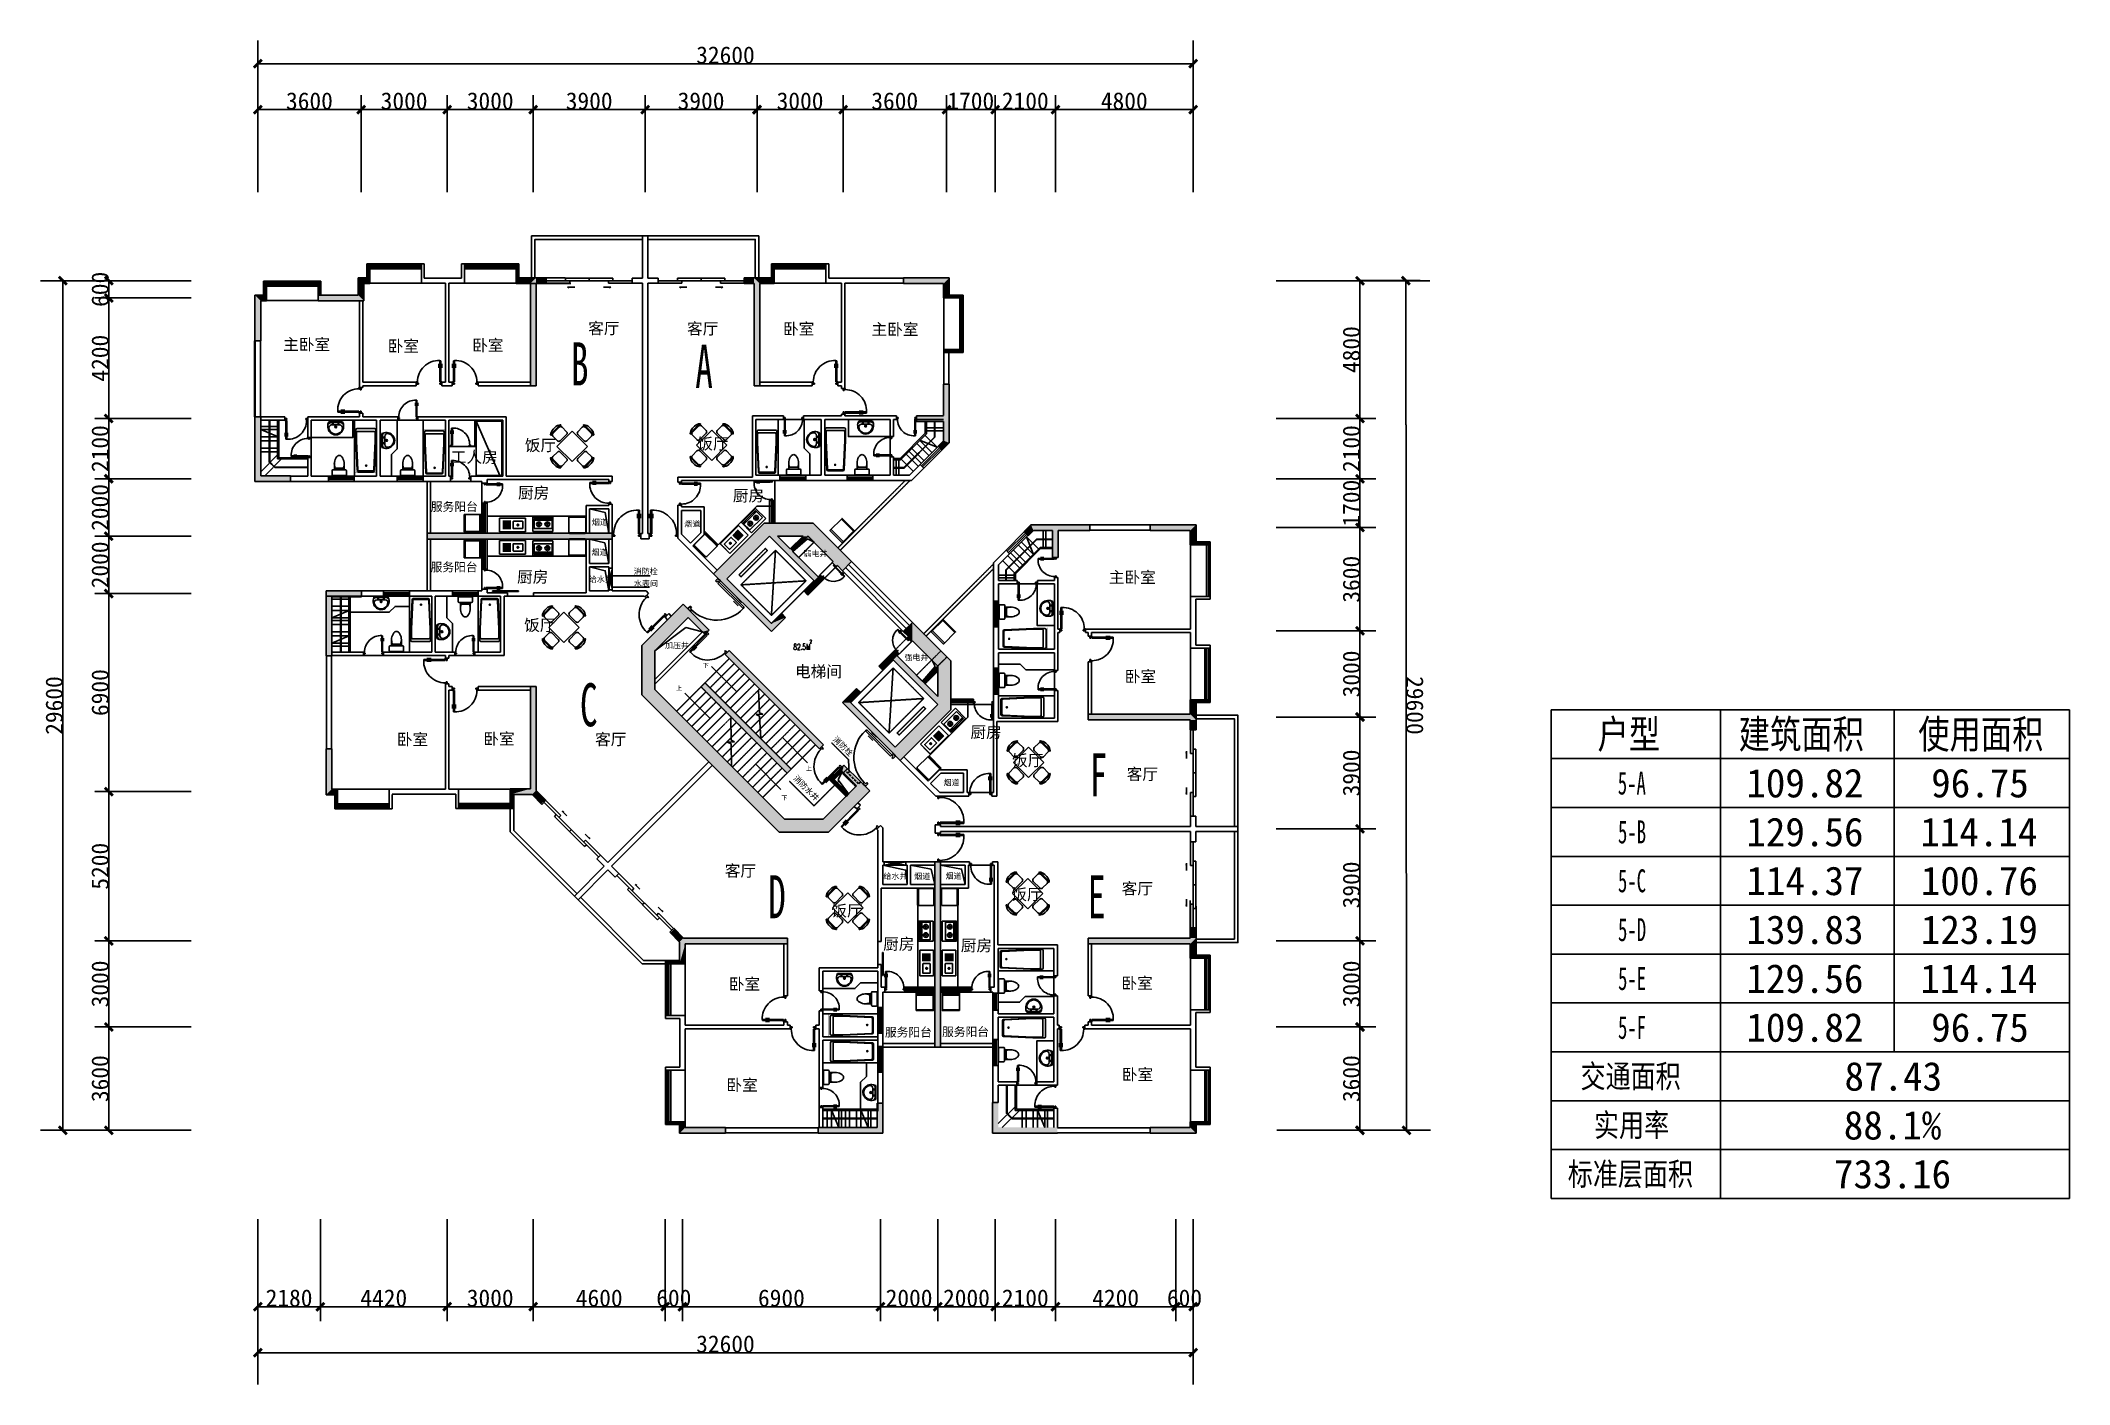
# Model space of a CAD drawing. Header units: millimetres. Extents: x 1418 to 72131, y 781 to 47600.
import ezdxf
from ezdxf.enums import TextEntityAlignment as Align

# ---------------------------------------------------------------- set-up
doc = ezdxf.new("R2010")
doc.units = ezdxf.units.MM
for name, pattern in [('DASH', [0.35, 0.25, -0.1]), ('DOTE', [2.42, 2, -0.2, 0.02, -0.2]), ('HIDDEN', [0.375, 0.25, -0.125])]:
    doc.linetypes.add(name, pattern=pattern)
for name, color, linetype in [('AXIS', 3, 'Continuous'), ('BALCONY', 2, 'Continuous'), ('DIM', 15, 'Continuous'), ('DOTE', 1, 'DOTE'), ('GROUND', 2, 'Continuous'), ('HIDDEN', 2, 'HIDDEN'), ('JG', 6, 'Continuous'), ('K', 2, 'Continuous'), ('PUB_DIM', 3, 'Continuous'), ('PUB_H', 13, 'Continuous'), ('PUB_TEXT', 7, 'Continuous'), ('STAIR', 2, 'Continuous'), ('T', 7, 'Continuous'), ('TOILET', 7, 'Continuous'), ('TOTHER', 7, 'Continuous'), ('W', 2, 'Continuous'), ('WALL', 4, 'Continuous'), ('WINDOW', 5, 'Continuous'), ('WINDOW_TEXT', 7, 'Continuous'), ('XL', 7, 'HIDDEN')]:
    doc.layers.add(name, color=color, linetype=linetype)
doc.styles.add('-黑体', font='simhei.ttf')
doc.styles.add('_ROMAND9', font='ROMAND.SHX', dxfattribs={"width": 0.6})
doc.styles.add('DIM_FONT', font='SIMPLEX.shx', dxfattribs={"width": 0.8})
doc.styles.add('SIMPLEX', font='SIMPLEX.SHX')
doc.styles.get("Standard").update_dxf_attribs({"font": 'arial.ttf'})
doc.dimstyles.new('DIMN200', dxfattribs={"dimscale": 2, "dimtxt": 300, "dimasz": 1, "dimexe": 250, "dimexo": 300, "dimgap": 0.09, "dimtad": 1, "dimdec": 0, "dimzin": 0, "dimdsep": 46, "dimtxsty": 'DIM_FONT', "dimblk": '_DIMX', "dimcen": 0.09, "dimclrt": 9, "dimadec": 0, "dimazin": 0, "dimtfac": 1, "dimtdec": 0, "dimtix": 1, "dimtmove": 2, "dimatfit": 3, "dimldrblk": '_DIMX', "dimfxl": 1, "dimtolj": 1, "dimtzin": 0, "dimarcsym": 0})

# ---------------------------------------------------------------- blocks, each defined once
blk = doc.blocks.new('_DIMX')
at = {"const_width": 50}
blk.add_lwpolyline([(-70, -70), (70, 70)], dxfattribs=at)
blk = doc.blocks.new('*D52')
at = {"color": 0, "linetype": 'ByBlock', "transparency": 16777216}
for p, q in [((40016, 382301), (40016, 379353)), ((40616, 382301), (40616, 379353)), ((40014, 379853), (40012, 379853)), ((40616, 379853), (40016, 379853)), ((40618, 379853), (40620, 379853))]:
    blk.add_line(p, q, dxfattribs=at)
at = {"layer": 'DEFPOINTS', "color": 0, "linetype": 'ByBlock', "transparency": 16777216}
for p in [(40016, 382901), (40616, 382901), (40016, 379853)]:
    blk.add_point(p, dxfattribs=at)
at = {"color": 0, "linetype": 'ByBlock', "transparency": 16777216, "xscale": 2, "yscale": 2, "zscale": 2}
blk.add_blockref('_DIMX', (40016, 379853), dxfattribs=at)
at = {"color": 0, "linetype": 'ByBlock', "transparency": 16777216, "xscale": 2, "yscale": 2, "zscale": 2, "rotation": 180}
blk.add_blockref('_DIMX', (40616, 379853), dxfattribs=at)
at = {"color": 9, "linetype": 'ByBlock', "transparency": 16777216, "insert": (40316, 380153), "char_height": 600, "attachment_point": 5, "style": '-黑体'}
blk.add_mtext('\\A1;600', dxfattribs=at)
blk = doc.blocks.new('*D54')
at = {"color": 0, "linetype": 'ByBlock', "transparency": 16777216}
for p, q in [((33716, 382301), (33716, 379353)), ((35816, 382301), (35816, 379353)), ((35814, 379853), (33718, 379853))]:
    blk.add_line(p, q, dxfattribs=at)
at = {"layer": 'DEFPOINTS', "color": 0, "linetype": 'ByBlock', "transparency": 16777216}
for p in [(33716, 382901), (35816, 382901), (33716, 379853)]:
    blk.add_point(p, dxfattribs=at)
at = {"color": 0, "linetype": 'ByBlock', "transparency": 16777216, "xscale": 2, "yscale": 2, "zscale": 2, "rotation": 180}
blk.add_blockref('_DIMX', (33716, 379853), dxfattribs=at)
at = {"color": 0, "linetype": 'ByBlock', "transparency": 16777216, "xscale": 2, "yscale": 2, "zscale": 2}
blk.add_blockref('_DIMX', (35816, 379853), dxfattribs=at)
at = {"color": 9, "linetype": 'ByBlock', "transparency": 16777216, "insert": (34766, 380153), "char_height": 600, "attachment_point": 5, "style": '-黑体'}
blk.add_mtext('\\A1;2100', dxfattribs=at)
blk = doc.blocks.new('*D55')
at = {"color": 0, "linetype": 'ByBlock', "transparency": 16777216}
for p, q in [((31716, 382301), (31716, 379353)), ((33716, 382301), (33716, 379353)), ((33714, 379853), (31718, 379853))]:
    blk.add_line(p, q, dxfattribs=at)
at = {"layer": 'DEFPOINTS', "color": 0, "linetype": 'ByBlock', "transparency": 16777216}
for p in [(31716, 382901), (33716, 382901), (31716, 379853)]:
    blk.add_point(p, dxfattribs=at)
at = {"color": 0, "linetype": 'ByBlock', "transparency": 16777216, "xscale": 2, "yscale": 2, "zscale": 2, "rotation": 180}
blk.add_blockref('_DIMX', (31716, 379853), dxfattribs=at)
at = {"color": 0, "linetype": 'ByBlock', "transparency": 16777216, "xscale": 2, "yscale": 2, "zscale": 2}
blk.add_blockref('_DIMX', (33716, 379853), dxfattribs=at)
at = {"color": 9, "linetype": 'ByBlock', "transparency": 16777216, "insert": (32716, 380153), "char_height": 600, "attachment_point": 5, "style": '-黑体'}
blk.add_mtext('\\A1;2000', dxfattribs=at)
blk = doc.blocks.new('*D56')
at = {"color": 0, "linetype": 'ByBlock', "transparency": 16777216}
for p, q in [((29716, 382301), (29716, 379353)), ((31716, 382301), (31716, 379353)), ((31714, 379853), (29718, 379853))]:
    blk.add_line(p, q, dxfattribs=at)
at = {"layer": 'DEFPOINTS', "color": 0, "linetype": 'ByBlock', "transparency": 16777216}
for p in [(29716, 382901), (31716, 382901), (29716, 379853)]:
    blk.add_point(p, dxfattribs=at)
at = {"color": 0, "linetype": 'ByBlock', "transparency": 16777216, "xscale": 2, "yscale": 2, "zscale": 2, "rotation": 180}
blk.add_blockref('_DIMX', (29716, 379853), dxfattribs=at)
at = {"color": 0, "linetype": 'ByBlock', "transparency": 16777216, "xscale": 2, "yscale": 2, "zscale": 2}
blk.add_blockref('_DIMX', (31716, 379853), dxfattribs=at)
at = {"color": 9, "linetype": 'ByBlock', "transparency": 16777216, "insert": (30716, 380153), "char_height": 600, "attachment_point": 5, "style": '-黑体'}
blk.add_mtext('\\A1;2000', dxfattribs=at)
blk = doc.blocks.new('*D59')
at = {"color": 0, "linetype": 'ByBlock', "transparency": 16777216}
for p, q in [((17616, 382301), (17616, 379353)), ((22216, 382301), (22216, 379353)), ((22214, 379853), (17618, 379853))]:
    blk.add_line(p, q, dxfattribs=at)
at = {"layer": 'DEFPOINTS', "color": 0, "linetype": 'ByBlock', "transparency": 16777216}
for p in [(17616, 382901), (22216, 382901), (17616, 379853)]:
    blk.add_point(p, dxfattribs=at)
at = {"color": 0, "linetype": 'ByBlock', "transparency": 16777216, "xscale": 2, "yscale": 2, "zscale": 2, "rotation": 180}
blk.add_blockref('_DIMX', (17616, 379853), dxfattribs=at)
at = {"color": 0, "linetype": 'ByBlock', "transparency": 16777216, "xscale": 2, "yscale": 2, "zscale": 2}
blk.add_blockref('_DIMX', (22216, 379853), dxfattribs=at)
at = {"color": 9, "linetype": 'ByBlock', "transparency": 16777216, "insert": (19916, 380153), "char_height": 600, "attachment_point": 5, "style": '-黑体'}
blk.add_mtext('\\A1;4600', dxfattribs=at)
blk = doc.blocks.new('*D61')
at = {"color": 0, "linetype": 'ByBlock', "transparency": 16777216}
for p, q in [((10196, 382301), (10196, 379353)), ((14616, 382301), (14616, 379353)), ((14614, 379853), (10198, 379853))]:
    blk.add_line(p, q, dxfattribs=at)
at = {"layer": 'DEFPOINTS', "color": 0, "linetype": 'ByBlock', "transparency": 16777216}
for p in [(10196, 382901), (14616, 382901), (10196, 379853)]:
    blk.add_point(p, dxfattribs=at)
at = {"color": 0, "linetype": 'ByBlock', "transparency": 16777216, "xscale": 2, "yscale": 2, "zscale": 2, "rotation": 180}
blk.add_blockref('_DIMX', (10196, 379853), dxfattribs=at)
at = {"color": 0, "linetype": 'ByBlock', "transparency": 16777216, "xscale": 2, "yscale": 2, "zscale": 2}
blk.add_blockref('_DIMX', (14616, 379853), dxfattribs=at)
at = {"color": 9, "linetype": 'ByBlock', "transparency": 16777216, "insert": (12406, 380153), "char_height": 600, "attachment_point": 5, "style": '-黑体'}
blk.add_mtext('\\A1;4420', dxfattribs=at)
blk = doc.blocks.new('*D60')
at = {"color": 0, "linetype": 'ByBlock', "transparency": 16777216}
for p, q in [((14616, 382301), (14616, 379353)), ((17616, 382301), (17616, 379353)), ((17614, 379853), (14618, 379853))]:
    blk.add_line(p, q, dxfattribs=at)
at = {"layer": 'DEFPOINTS', "color": 0, "linetype": 'ByBlock', "transparency": 16777216}
for p in [(14616, 382901), (17616, 382901), (14616, 379853)]:
    blk.add_point(p, dxfattribs=at)
at = {"color": 0, "linetype": 'ByBlock', "transparency": 16777216, "xscale": 2, "yscale": 2, "zscale": 2, "rotation": 180}
blk.add_blockref('_DIMX', (14616, 379853), dxfattribs=at)
at = {"color": 0, "linetype": 'ByBlock', "transparency": 16777216, "xscale": 2, "yscale": 2, "zscale": 2}
blk.add_blockref('_DIMX', (17616, 379853), dxfattribs=at)
at = {"color": 9, "linetype": 'ByBlock', "transparency": 16777216, "insert": (16116, 380153), "char_height": 600, "attachment_point": 5, "style": '-黑体'}
blk.add_mtext('\\A1;3000', dxfattribs=at)
blk = doc.blocks.new('*D57')
at = {"color": 0, "linetype": 'ByBlock', "transparency": 16777216}
for p, q in [((22816, 382301), (22816, 379353)), ((29716, 382301), (29716, 379353)), ((29714, 379853), (22818, 379853))]:
    blk.add_line(p, q, dxfattribs=at)
at = {"layer": 'DEFPOINTS', "color": 0, "linetype": 'ByBlock', "transparency": 16777216}
for p in [(22816, 382901), (29716, 382901), (22816, 379853)]:
    blk.add_point(p, dxfattribs=at)
at = {"color": 0, "linetype": 'ByBlock', "transparency": 16777216, "xscale": 2, "yscale": 2, "zscale": 2, "rotation": 180}
blk.add_blockref('_DIMX', (22816, 379853), dxfattribs=at)
at = {"color": 0, "linetype": 'ByBlock', "transparency": 16777216, "xscale": 2, "yscale": 2, "zscale": 2}
blk.add_blockref('_DIMX', (29716, 379853), dxfattribs=at)
at = {"color": 9, "linetype": 'ByBlock', "transparency": 16777216, "insert": (26266, 380153), "char_height": 600, "attachment_point": 5, "style": '-黑体'}
blk.add_mtext('\\A1;6900', dxfattribs=at)
blk = doc.blocks.new('*D58')
at = {"color": 0, "linetype": 'ByBlock', "transparency": 16777216}
for p, q in [((22216, 382301), (22216, 379353)), ((22816, 382301), (22816, 379353)), ((22214, 379853), (22212, 379853)), ((22816, 379853), (22216, 379853)), ((22818, 379853), (22820, 379853))]:
    blk.add_line(p, q, dxfattribs=at)
at = {"layer": 'DEFPOINTS', "color": 0, "linetype": 'ByBlock', "transparency": 16777216}
for p in [(22216, 382901), (22816, 382901), (22216, 379853)]:
    blk.add_point(p, dxfattribs=at)
at = {"color": 0, "linetype": 'ByBlock', "transparency": 16777216, "xscale": 2, "yscale": 2, "zscale": 2}
blk.add_blockref('_DIMX', (22216, 379853), dxfattribs=at)
at = {"color": 0, "linetype": 'ByBlock', "transparency": 16777216, "xscale": 2, "yscale": 2, "zscale": 2, "rotation": 180}
blk.add_blockref('_DIMX', (22816, 379853), dxfattribs=at)
at = {"color": 9, "linetype": 'ByBlock', "transparency": 16777216, "insert": (22516, 380153), "char_height": 600, "attachment_point": 5, "style": '-黑体'}
blk.add_mtext('\\A1;600', dxfattribs=at)
blk = doc.blocks.new('*D53')
at = {"color": 0, "linetype": 'ByBlock', "transparency": 16777216}
for p, q in [((35816, 382301), (35816, 379353)), ((40016, 382301), (40016, 379353)), ((40014, 379853), (35818, 379853))]:
    blk.add_line(p, q, dxfattribs=at)
at = {"layer": 'DEFPOINTS', "color": 0, "linetype": 'ByBlock', "transparency": 16777216}
for p in [(35816, 382901), (40016, 382901), (35816, 379853)]:
    blk.add_point(p, dxfattribs=at)
at = {"color": 0, "linetype": 'ByBlock', "transparency": 16777216, "xscale": 2, "yscale": 2, "zscale": 2, "rotation": 180}
blk.add_blockref('_DIMX', (35816, 379853), dxfattribs=at)
at = {"color": 0, "linetype": 'ByBlock', "transparency": 16777216, "xscale": 2, "yscale": 2, "zscale": 2}
blk.add_blockref('_DIMX', (40016, 379853), dxfattribs=at)
at = {"color": 9, "linetype": 'ByBlock', "transparency": 16777216, "insert": (37916, 380153), "char_height": 600, "attachment_point": 5, "style": '-黑体'}
blk.add_mtext('\\A1;4200', dxfattribs=at)
blk = doc.blocks.new('*D62')
at = {"color": 0, "linetype": 'ByBlock', "transparency": 16777216}
for p, q in [((8016, 382301), (8016, 379353)), ((10196, 382301), (10196, 379353)), ((10194, 379853), (8018, 379853))]:
    blk.add_line(p, q, dxfattribs=at)
at = {"layer": 'DEFPOINTS', "color": 0, "linetype": 'ByBlock', "transparency": 16777216}
for p in [(8016, 382901), (10196, 382901), (8016, 379853)]:
    blk.add_point(p, dxfattribs=at)
at = {"color": 0, "linetype": 'ByBlock', "transparency": 16777216, "xscale": 2, "yscale": 2, "zscale": 2, "rotation": 180}
blk.add_blockref('_DIMX', (8016, 379853), dxfattribs=at)
at = {"color": 0, "linetype": 'ByBlock', "transparency": 16777216, "xscale": 2, "yscale": 2, "zscale": 2}
blk.add_blockref('_DIMX', (10196, 379853), dxfattribs=at)
at = {"color": 9, "linetype": 'ByBlock', "transparency": 16777216, "insert": (9106, 380153), "char_height": 600, "attachment_point": 5, "style": '-黑体'}
blk.add_mtext('\\A1;2180', dxfattribs=at)
blk = doc.blocks.new('*D63')
at = {"color": 0, "linetype": 'ByBlock', "transparency": 16777216}
for p, q in [((8016, 382301), (8016, 377753)), ((40616, 382301), (40616, 377753)), ((40614, 378253), (8018, 378253))]:
    blk.add_line(p, q, dxfattribs=at)
at = {"layer": 'DEFPOINTS', "color": 0, "linetype": 'ByBlock', "transparency": 16777216}
for p in [(8016, 382901), (40616, 382901), (8016, 378253)]:
    blk.add_point(p, dxfattribs=at)
at = {"color": 0, "linetype": 'ByBlock', "transparency": 16777216, "xscale": 2, "yscale": 2, "zscale": 2, "rotation": 180.0000000000001}
blk.add_blockref('_DIMX', (8016, 378253), dxfattribs=at)
at = {"color": 0, "linetype": 'ByBlock', "transparency": 16777216, "xscale": 2, "yscale": 2, "zscale": 2}
blk.add_blockref('_DIMX', (40616, 378253), dxfattribs=at)
at = {"color": 9, "linetype": 'ByBlock', "transparency": 16777216, "insert": (24316, 378553), "char_height": 600, "attachment_point": 5, "style": '-黑体'}
blk.add_mtext('\\A1;32600', dxfattribs=at)
blk = doc.blocks.new('M_A23MCU')
for p, q in [((-0.489, 0.782), (-0.489, 0.624)), ((-0.454, 0.081), (-0.454, 0.905)), ((-0.454, 0.905), (-0.413, 0.905)), ((-0.413, 0.905), (-0.413, 0.081)), ((-0.378, 0.782), (-0.378, 0.624)), ((-0.495, -0.002), (-0.495, 0.081)), ((-0.495, 0.081), (-0.454, 0.081)), ((-0.413, 0.081), (-0.454, 0.081)), ((-0.454, 0.081), (-0.454, 0.039)), ((-0.454, 0.039), (-0.413, 0.039)), ((-0.413, 0.039), (-0.413, -0.002)), ((0.412, 0.039), (0.412, -0.002)), ((0.453, 0.039), (0.412, 0.039)), ((0.453, 0.081), (0.453, 0.039)), ((0.494, 0.081), (0.453, 0.081)), ((0.494, -0.002), (0.494, 0.081)), ((-0.413, -0.002), (-0.495, -0.002)), ((-0.495, -0.002), (-0.495, -0.002)), ((0.412, -0.002), (0.494, -0.002)), ((0.494, -0.002), (0.494, -0.002))]:
    blk.add_line(p, q)
blk.add_arc((-0.372, 0.082), 0.825, 359.9283, 92.866)
blk = doc.blocks.new('_WBLK')
for p, q in [((-0.5, 0.5), (0.5, 0.5)), ((0.5, 0.167), (-0.5, 0.167)), ((0.5, -0.167), (-0.5, -0.167)), ((-0.5, -0.5), (0.5, -0.5))]:
    blk.add_line(p, q)
at = {"layer": 'WINDOW_TEXT', "style": 'SIMPLEX', "flags": 9}
blk.add_attdef('A', text='', height=1, dxfattribs=at).set_placement((0, 1.5), align=Align.MIDDLE)
blk = doc.blocks.new('C')
at = {"layer": 'WALL'}
for p, q in [((-100, 0), (0, 0)), ((-100, -500), (-100, 0)), ((0, 0), (0, -680)), ((1900, 0), (1800, 0)), ((1800, 0), (1800, -680)), ((1900, -500), (1900, 0))]:
    blk.add_line(p, q, dxfattribs=at)
at = {"layer": 'W', "xscale": 1800, "yscale": 180, "zscale": 1800, "rotation": 180}
blk.add_blockref('_WBLK', (900, -90), dxfattribs=at)
blk = doc.blocks.new('*D40')
at = {"color": 0, "linetype": 'ByBlock', "transparency": 16777216}
for p, q in [((8016, 419291), (8016, 422060)), ((11614, 421560), (8018, 421560)), ((11616, 419291), (11616, 422060))]:
    blk.add_line(p, q, dxfattribs=at)
at = {"layer": 'DEFPOINTS', "color": 0, "linetype": 'ByBlock', "transparency": 16777216}
for p in [(8016, 421560), (8016, 418691), (11616, 418691)]:
    blk.add_point(p, dxfattribs=at)
at = {"color": 0, "linetype": 'ByBlock', "transparency": 16777216, "xscale": 2, "yscale": 2, "zscale": 2, "rotation": 180}
blk.add_blockref('_DIMX', (8016, 421560), dxfattribs=at)
at = {"color": 0, "linetype": 'ByBlock', "transparency": 16777216, "xscale": 2, "yscale": 2, "zscale": 2}
blk.add_blockref('_DIMX', (11616, 421560), dxfattribs=at)
at = {"color": 9, "linetype": 'ByBlock', "transparency": 16777216, "insert": (9816, 421860), "char_height": 600, "attachment_point": 5, "style": '-黑体'}
blk.add_mtext('\\A1;3600', dxfattribs=at)
blk = doc.blocks.new('*D41')
at = {"color": 0, "linetype": 'ByBlock', "transparency": 16777216}
for p, q in [((8016, 419291), (8016, 423660)), ((40616, 419291), (40616, 423660)), ((40614, 423160), (8018, 423160))]:
    blk.add_line(p, q, dxfattribs=at)
at = {"layer": 'DEFPOINTS', "color": 0, "linetype": 'ByBlock', "transparency": 16777216}
for p in [(8016, 423160), (8016, 418691), (40616, 418691)]:
    blk.add_point(p, dxfattribs=at)
at = {"color": 0, "linetype": 'ByBlock', "transparency": 16777216, "xscale": 2, "yscale": 2, "zscale": 2, "rotation": 180.0000000000001}
blk.add_blockref('_DIMX', (8016, 423160), dxfattribs=at)
at = {"color": 0, "linetype": 'ByBlock', "transparency": 16777216, "xscale": 2, "yscale": 2, "zscale": 2}
blk.add_blockref('_DIMX', (40616, 423160), dxfattribs=at)
at = {"color": 9, "linetype": 'ByBlock', "transparency": 16777216, "insert": (24316, 423460), "char_height": 600, "attachment_point": 5, "style": '-黑体'}
blk.add_mtext('\\A1;32600', dxfattribs=at)
blk = doc.blocks.new('*D47')
at = {"color": 0, "linetype": 'ByBlock', "transparency": 16777216}
for p, q in [((5090, 404700), (2322, 404700)), ((2822, 404698), (2822, 397802)), ((5090, 397800), (2322, 397800))]:
    blk.add_line(p, q, dxfattribs=at)
at = {"layer": 'DEFPOINTS', "color": 0, "linetype": 'ByBlock', "transparency": 16777216}
for p in [(5690, 404700), (2822, 397800), (5690, 397800)]:
    blk.add_point(p, dxfattribs=at)
at = {"color": 0, "linetype": 'ByBlock', "transparency": 16777216, "xscale": 2, "yscale": 2, "zscale": 2}
for p, rotation in [((2822, 404700), 90), ((2822, 397800), 270)]:
    blk.add_blockref('_DIMX', p, dxfattribs=dict(at, rotation=rotation))
at = {"color": 9, "linetype": 'ByBlock', "transparency": 16777216, "insert": (2522, 401250), "char_height": 600, "attachment_point": 5, "rotation": 90, "style": '-黑体'}
blk.add_mtext('\\A1;6900', dxfattribs=at)
blk = doc.blocks.new('*D51')
at = {"color": 0, "linetype": 'ByBlock', "transparency": 16777216}
for p, q in [((5090, 415600), (722, 415600)), ((1222, 415598), (1222, 386002)), ((5090, 386000), (722, 386000))]:
    blk.add_line(p, q, dxfattribs=at)
at = {"layer": 'DEFPOINTS', "color": 0, "linetype": 'ByBlock', "transparency": 16777216}
for p in [(5690, 415600), (1222, 386000), (5690, 386000)]:
    blk.add_point(p, dxfattribs=at)
at = {"color": 0, "linetype": 'ByBlock', "transparency": 16777216, "xscale": 2, "yscale": 2, "zscale": 2}
for p, rotation in [((1222, 415600), 90), ((1222, 386000), 270)]:
    blk.add_blockref('_DIMX', p, dxfattribs=dict(at, rotation=rotation))
at = {"color": 9, "linetype": 'ByBlock', "transparency": 16777216, "insert": (922, 400800), "char_height": 600, "attachment_point": 5, "rotation": 90, "style": '-黑体'}
blk.add_mtext('\\A1;29600', dxfattribs=at)
blk = doc.blocks.new('*D49')
at = {"color": 0, "linetype": 'ByBlock', "transparency": 16777216}
for p, q in [((5090, 392600), (2322, 392600)), ((2822, 392598), (2822, 389602)), ((5090, 389600), (2322, 389600))]:
    blk.add_line(p, q, dxfattribs=at)
at = {"layer": 'DEFPOINTS', "color": 0, "linetype": 'ByBlock', "transparency": 16777216}
for p in [(5690, 392600), (2822, 389600), (5690, 389600)]:
    blk.add_point(p, dxfattribs=at)
at = {"color": 0, "linetype": 'ByBlock', "transparency": 16777216, "xscale": 2, "yscale": 2, "zscale": 2}
for p, rotation in [((2822, 392600), 90), ((2822, 389600), 270)]:
    blk.add_blockref('_DIMX', p, dxfattribs=dict(at, rotation=rotation))
at = {"color": 9, "linetype": 'ByBlock', "transparency": 16777216, "insert": (2522, 391100), "char_height": 600, "attachment_point": 5, "rotation": 90, "style": '-黑体'}
blk.add_mtext('\\A1;3000', dxfattribs=at)
blk = doc.blocks.new('*D50')
at = {"color": 0, "linetype": 'ByBlock', "transparency": 16777216}
for p, q in [((5090, 389600), (2322, 389600)), ((2822, 389598), (2822, 386002)), ((5090, 386000), (2322, 386000))]:
    blk.add_line(p, q, dxfattribs=at)
at = {"layer": 'DEFPOINTS', "color": 0, "linetype": 'ByBlock', "transparency": 16777216}
for p in [(5690, 389600), (2822, 386000), (5690, 386000)]:
    blk.add_point(p, dxfattribs=at)
at = {"color": 0, "linetype": 'ByBlock', "transparency": 16777216, "xscale": 2, "yscale": 2, "zscale": 2}
for p, rotation in [((2822, 389600), 90), ((2822, 386000), 270)]:
    blk.add_blockref('_DIMX', p, dxfattribs=dict(at, rotation=rotation))
at = {"color": 9, "linetype": 'ByBlock', "transparency": 16777216, "insert": (2522, 387800), "char_height": 600, "attachment_point": 5, "rotation": 90, "style": '-黑体'}
blk.add_mtext('\\A1;3600', dxfattribs=at)
blk = doc.blocks.new('*D48')
at = {"color": 0, "linetype": 'ByBlock', "transparency": 16777216}
for p, q in [((5090, 397800), (2322, 397800)), ((2822, 397798), (2822, 392602)), ((5090, 392600), (2322, 392600))]:
    blk.add_line(p, q, dxfattribs=at)
at = {"layer": 'DEFPOINTS', "color": 0, "linetype": 'ByBlock', "transparency": 16777216}
for p in [(5690, 397800), (2822, 392600), (5690, 392600)]:
    blk.add_point(p, dxfattribs=at)
at = {"color": 0, "linetype": 'ByBlock', "transparency": 16777216, "xscale": 2, "yscale": 2, "zscale": 2}
for p, rotation in [((2822, 397800), 90), ((2822, 392600), 270)]:
    blk.add_blockref('_DIMX', p, dxfattribs=dict(at, rotation=rotation))
at = {"color": 9, "linetype": 'ByBlock', "transparency": 16777216, "insert": (2522, 395200), "char_height": 600, "attachment_point": 5, "rotation": 90, "style": '-黑体'}
blk.add_mtext('\\A1;5200', dxfattribs=at)
blk = doc.blocks.new('*D45')
at = {"color": 0, "linetype": 'ByBlock', "transparency": 16777216}
for p, q in [((5090, 408700), (2322, 408700)), ((2822, 408698), (2822, 406702)), ((5090, 406700), (2322, 406700))]:
    blk.add_line(p, q, dxfattribs=at)
at = {"layer": 'DEFPOINTS', "color": 0, "linetype": 'ByBlock', "transparency": 16777216}
for p in [(5690, 408700), (2822, 406700), (5690, 406700)]:
    blk.add_point(p, dxfattribs=at)
at = {"color": 0, "linetype": 'ByBlock', "transparency": 16777216, "xscale": 2, "yscale": 2, "zscale": 2}
for p, rotation in [((2822, 408700), 90), ((2822, 406700), 270)]:
    blk.add_blockref('_DIMX', p, dxfattribs=dict(at, rotation=rotation))
at = {"color": 9, "linetype": 'ByBlock', "transparency": 16777216, "insert": (2522, 407700), "char_height": 600, "attachment_point": 5, "rotation": 90, "style": '-黑体'}
blk.add_mtext('\\A1;2000', dxfattribs=at)
blk = doc.blocks.new('*D46')
at = {"color": 0, "linetype": 'ByBlock', "transparency": 16777216}
for p, q in [((5090, 406700), (2322, 406700)), ((2822, 406698), (2822, 404702)), ((5090, 404700), (2322, 404700))]:
    blk.add_line(p, q, dxfattribs=at)
at = {"layer": 'DEFPOINTS', "color": 0, "linetype": 'ByBlock', "transparency": 16777216}
for p in [(5690, 406700), (2822, 404700), (5690, 404700)]:
    blk.add_point(p, dxfattribs=at)
at = {"color": 0, "linetype": 'ByBlock', "transparency": 16777216, "xscale": 2, "yscale": 2, "zscale": 2}
for p, rotation in [((2822, 406700), 90), ((2822, 404700), 270)]:
    blk.add_blockref('_DIMX', p, dxfattribs=dict(at, rotation=rotation))
at = {"color": 9, "linetype": 'ByBlock', "transparency": 16777216, "insert": (2522, 405700), "char_height": 600, "attachment_point": 5, "rotation": 90, "style": '-黑体'}
blk.add_mtext('\\A1;2000', dxfattribs=at)
blk = doc.blocks.new('*D42')
at = {"color": 0, "linetype": 'ByBlock', "transparency": 16777216}
for p, q in [((5090, 415600), (2322, 415600)), ((2822, 415602), (2822, 415604)), ((2822, 415600), (2822, 415000)), ((5090, 415000), (2322, 415000)), ((2822, 414998), (2822, 414996))]:
    blk.add_line(p, q, dxfattribs=at)
at = {"layer": 'DEFPOINTS', "color": 0, "linetype": 'ByBlock', "transparency": 16777216}
for p in [(5690, 415600), (2822, 415000), (5690, 415000)]:
    blk.add_point(p, dxfattribs=at)
at = {"color": 0, "linetype": 'ByBlock', "transparency": 16777216, "xscale": 2, "yscale": 2, "zscale": 2}
for p, rotation in [((2822, 415600), 270), ((2822, 415000), 90)]:
    blk.add_blockref('_DIMX', p, dxfattribs=dict(at, rotation=rotation))
at = {"color": 9, "linetype": 'ByBlock', "transparency": 16777216, "insert": (2522, 415300), "char_height": 600, "attachment_point": 5, "rotation": 90, "style": '-黑体'}
blk.add_mtext('\\A1;600', dxfattribs=at)
blk = doc.blocks.new('*D43')
at = {"color": 0, "linetype": 'ByBlock', "transparency": 16777216}
for p, q in [((5090, 415000), (2322, 415000)), ((2822, 414998), (2822, 410802)), ((5090, 410800), (2322, 410800))]:
    blk.add_line(p, q, dxfattribs=at)
at = {"layer": 'DEFPOINTS', "color": 0, "linetype": 'ByBlock', "transparency": 16777216}
for p in [(5690, 415000), (2822, 410800), (5690, 410800)]:
    blk.add_point(p, dxfattribs=at)
at = {"color": 0, "linetype": 'ByBlock', "transparency": 16777216, "xscale": 2, "yscale": 2, "zscale": 2}
for p, rotation in [((2822, 415000), 90), ((2822, 410800), 270)]:
    blk.add_blockref('_DIMX', p, dxfattribs=dict(at, rotation=rotation))
at = {"color": 9, "linetype": 'ByBlock', "transparency": 16777216, "insert": (2522, 412900), "char_height": 600, "attachment_point": 5, "rotation": 90, "style": '-黑体'}
blk.add_mtext('\\A1;4200', dxfattribs=at)
blk = doc.blocks.new('*D44')
at = {"color": 0, "linetype": 'ByBlock', "transparency": 16777216}
for p, q in [((5090, 410800), (2322, 410800)), ((2822, 410798), (2822, 408702)), ((5090, 408700), (2322, 408700))]:
    blk.add_line(p, q, dxfattribs=at)
at = {"layer": 'DEFPOINTS', "color": 0, "linetype": 'ByBlock', "transparency": 16777216}
for p in [(5690, 410800), (2822, 408700), (5690, 408700)]:
    blk.add_point(p, dxfattribs=at)
at = {"color": 0, "linetype": 'ByBlock', "transparency": 16777216, "xscale": 2, "yscale": 2, "zscale": 2}
for p, rotation in [((2822, 410800), 90), ((2822, 408700), 270)]:
    blk.add_blockref('_DIMX', p, dxfattribs=dict(at, rotation=rotation))
at = {"color": 9, "linetype": 'ByBlock', "transparency": 16777216, "insert": (2522, 409750), "char_height": 600, "attachment_point": 5, "rotation": 90, "style": '-黑体'}
blk.add_mtext('\\A1;2100', dxfattribs=at)
blk = doc.blocks.new('M_E6')
for p, q in [((240, 0), (-240, 0)), ((-237, 0), (239, 0)), ((240, 0), (270, -79)), ((-213, -36), (-271, -91)), ((-240, 0), (-270, -79)), ((-179, -23), (181, -23)), ((141, -105), (-141, -105)), ((-141, -105), (141, -105)), ((217, -37), (274, -95))]:
    blk.add_line(p, q)
for centre, radius in [((-99, -65), 16.3), ((2, -172), 31.6), ((2, -172), 23), ((101, -65), 16.3)]:
    blk.add_circle(centre, radius)
for centre, radius, start, end in [((28, -152), 307, 166.17513, 244.72963), ((-141, -205), 100, 90, 190.56023), ((0, -179), 243, 190.56023, 349.43977), ((-179, -73), 50, 90, 133.18096), ((0, -201), 250, 245.80711, 296.46282), ((28, -152), 307, 266.58899, 266.59358), ((-28, -152), 307, 297.06391, 13.82487), ((141, -205), 100, 349.43977, 90), ((181, -73), 50, 44.56072, 90)]:
    blk.add_arc(centre, radius, start, end)
at = {"width": 0.8, "flags": 9}
for tag in ['XSIZE', 'YSIZE']:
    blk.add_attdef(tag, (0, 0), '', height=0.5, dxfattribs=at)
blk = doc.blocks.new('M_E24TTP')
at = {"layer": 'TOILET', "color": 7}
for p, q in [((-250, 30), (-250, 170)), ((-220, 200), (220, 200)), ((220, 0), (-220, 0)), ((-170, 200), (-170, 430)), ((-140, 260), (140, 260)), ((170, 200), (170, 430)), ((250, 170), (250, 30))]:
    blk.add_line(p, q, dxfattribs=at)
for centre, radius, start, end in [((-220, 170), 30, 90, 180), ((-220, 30), 30, 180, 270), ((227, 413), 398, 143.36186, 202.54952), ((0, 590), 110, 33.45086, 146.54914), ((-227, 413), 398, 337.45048, 36.63814), ((220, 170), 30, 0, 90), ((220, 30), 30, 270, 0)]:
    blk.add_arc(centre, radius, start, end, dxfattribs=at)
at = {"style": 'DIM_FONT', "width": 0.8, "flags": 9}
for tag in ['XSIZE', 'YSIZE']:
    blk.add_attdef(tag, (0, 0), '', height=0.5, dxfattribs=at)
blk = doc.blocks.new('M_C31TFZ')
for p, q in [((-729, 395), (-404, 720)), ((393, 721), (718, 395)), ((-678, 351), (-518, 192)), ((-672, 593), (-602, 663)), ((-5, 527), (-536, -3)), ((-423, 192), (-200, 415)), ((-359, 669), (-200, 510)), ((525, -3), (-5, 527)), ((348, 669), (189, 510)), ((189, 415), (412, 192)), ((667, 351), (508, 192)), ((591, 664), (661, 594)), ((-403, -726), (-729, -401)), ((-677, -357), (-518, -198)), ((-602, -670), (-672, -599)), ((-536, -3), (-5, -533)), ((-200, -421), (-423, -198)), ((-359, -675), (-200, -516)), ((-5, -533), (525, -3)), ((412, -198), (190, -420)), ((349, -675), (190, -516)), ((718, -401), (393, -726)), ((667, -357), (508, -198)), ((661, -599), (591, -669))]:
    blk.add_line(p, q)
for centre, radius, start, end in [((1327, -1336), 2713, 129.8023, 140.1977), ((-386, 434), 316, 94.27346, 133.23486), ((-408, 738), 10, 22.33001, 94.27346), ((-418, 734), 20, 315, 22.33001), ((407, 735), 20, 157.66999, 225), ((398, 738), 10, 85.72654, 157.66999), ((-1338, -1336), 2713, 39.8023, 50.1977), ((375, 434), 316, 46.76514, 85.72654), ((-442, 377), 316, 136.76514, 175.72654), ((-747, 400), 10, 175.72654, 247.66999), ((-743, 409), 20, 247.66999, 315), ((-630, 399), 67.5, 135, 225), ((-471, 239), 67.5, 225, 315), ((-407, 621), 67.5, 45, 135), ((-248, 462), 67.5, 315, 45), ((237, 462), 67.5, 135, 225), ((396, 622), 67.5, 45, 135), ((460, 240), 67.5, 225, 315), ((431, 377), 316, 4.27346, 43.23486), ((619, 399), 67.5, 315, 45), ((732, 409), 20, 225, 292.33001), ((736, 400), 10, 292.33001, 4.27346), ((-747, -406), 10, 112.33001, 184.27346), ((-442, -383), 316, 184.27346, 223.23486), ((1328, 1330), 2713, 219.8023, 230.1977), ((-743, -415), 20, 45, 112.33001), ((-630, -405), 67.5, 135, 225), ((-385, -440), 316, 226.76514, 265.72654), ((-471, -246), 67.5, 45, 135), ((-407, -627), 67.5, 225, 315), ((-248, -468), 67.5, 315, 45), ((237, -468), 67.5, 135, 225), ((396, -627), 67.5, 225, 315), ((-1338, 1330), 2713, 309.8023, 320.1977), ((375, -439), 316, 274.27346, 313.23486), ((460, -245), 67.5, 45, 135), ((431, -383), 316, 316.76514, 355.72654), ((619, -405), 67.5, 315, 45), ((732, -415), 20, 67.66999, 135), ((736, -406), 10, 355.72654, 67.66999), ((-408, -744), 10, 265.72654, 337.66999), ((-418, -741), 20, 337.66999, 45), ((407, -740), 20, 135, 202.33001), ((398, -744), 10, 202.33001, 274.27346)]:
    blk.add_arc(centre, radius, start, end)
at = {"width": 0.8, "flags": 9}
for tag in ['XSIZE', 'YSIZE']:
    blk.add_attdef(tag, (0, 0), '', height=0.5, dxfattribs=at)
blk = doc.blocks.new('_B1HAF')
for p, q in [((-0.275, 0.5), (0.275, 0.5)), ((-0.275, 0.5), (-0.275, 0)), ((0, 0.5), (0, 0)), ((0.275, 0.5), (0.275, 0)), ((-0.5, 0), (0.5, 0)), ((-0.225, 0), (-0.225, -0.5)), ((0.225, 0), (0.225, -0.5)), ((-0.5, -0.5), (-0.225, -0.5)), ((0.225, -0.5), (0.5, -0.5)), ((-0.252, -1.264), (-0.231, -1.379)), ((-0.167, -1.264), (-0.252, -1.264)), ((0.167, -1.264), (0.252, -1.264)), ((0.252, -1.264), (0.231, -1.379))]:
    blk.add_line(p, q)
blk = doc.blocks.new('80122165822128')
for p, q in [((-450, 90), (450, 90)), ((-450, 29.7), (450, 29.7)), ((-450, -29.7), (450, -29.7)), ((-450, -90), (450, -90))]:
    blk.add_line(p, q)
at = {"style": 'SIMPLEX', "flags": 9}
blk.add_attdef('A', text='', height=1, dxfattribs=at).set_placement((0, 0), align=Align.MIDDLE)
blk = doc.blocks.new('_E4MQF')
at = {"layer": 'PUB_DIM'}
for p, q in [((-600, 541), (0, 541)), ((-600, 31), (0, 31))]:
    blk.add_line(p, q, dxfattribs=at)
for points in [[(-600, 0), (0, 0), (0, 600), (-600, 600)], [(-205, 22), (-205, 6), (-149, 6), (-149, 22)]]:
    blk.add_lwpolyline(points, close=True, dxfattribs=at)
blk.add_circle((-95, 17), 9.03, dxfattribs=at)
at = {"style": 'DIM_FONT', "width": 0.8, "flags": 9}
for tag in ['XSIZE', 'YSIZE']:
    blk.add_attdef(tag, (0, 0), '', height=0.5, dxfattribs=at)
blk = doc.blocks.new('M_E10')
for p, q in [((-740, -70), (-740, -680)), ((-700, -30), (-302, -30)), ((-640, -90), (-640, -660)), ((-600, -50), (-300, -50)), ((-600, -700), (-300, -700)), ((-300, -50), (695, -96)), ((695, -654), (-300, -700)), ((685, -654), (-300, -700)), ((-298, -30), (724, -76)), ((724, -674), (-298, -720)), ((730, -136), (730, -614)), ((760, -116), (760, -634)), ((-700, -720), (-302, -720))]:
    blk.add_line(p, q)
at = {"const_width": 1.5}
for points in [[(-800, 0), (800, 0)], [(-800, -750), (-800, 0)], [(800, 0), (800, -750)], [(800, -750), (-800, -750)]]:
    blk.add_lwpolyline(points, dxfattribs=at)
for radius in [20, 16]:
    blk.add_circle((550, -386), radius)
for centre, start, end in [((-700, -70), 90, 180), ((-700, -680), 180, 270), ((-600, -90), 90, 180), ((-600, -660), 180, 270), ((-302, -70), 83.79655, 90), ((690, -136), 0, 83.36749), ((690, -614), 276.63251, 0), ((720, -116), 0, 83.79655), ((720, -634), 276.20345, 0), ((-302, -680), 270, 276.20345)]:
    blk.add_arc(centre, 40, start, end)
at = {"width": 0.8, "flags": 9}
for tag in ['XSIZE', 'YSIZE']:
    blk.add_attdef(tag, (0, 0), '', height=0.5, dxfattribs=at)
blk = doc.blocks.new('_E1KUH')
at = {"layer": 'BALCONY'}
for p, q in [((-289, 236), (-289, -304)), ((251, 266), (-259, 266)), ((-259, -334), (-259, 266)), ((311, 236), (281, 236)), ((281, -304), (281, 236)), ((311, -304), (311, 236)), ((-259, -334), (251, -334)), ((311, -304), (281, -304))]:
    blk.add_line(p, q, dxfattribs=at)
for centre in [(-274, 233), (-274, -301)]:
    blk.add_circle(centre, 15, dxfattribs=at)
for centre, start, end in [((-259, 236), 90, 180), ((251, 236), 360, 90), ((-259, -304), 180, 270), ((251, -304), 270, 0)]:
    blk.add_arc(centre, 30, start, end, dxfattribs=at)
at = {"style": 'DIM_FONT', "width": 0.8, "flags": 9}
for tag in ['XSIZE', 'YSIZE']:
    blk.add_attdef(tag, (0, 0), '', height=0.5, dxfattribs=at)
blk = doc.blocks.new('M_E19')
for p, q in [((-323, -113), (-323, -456)), ((299, -113), (-323, -113)), ((-323, -400), (299, -400)), ((-323, -456), (299, -456)), ((-291, -422), (-291, -434)), ((-216, -432), (-280, -432)), ((-280, -432), (-280, -448)), ((-280, -448), (-216, -448)), ((-216, -448), (-216, -432)), ((-199, -423), (-199, -434)), ((182, -422), (182, -434)), ((193, -432), (193, -448)), ((257, -432), (193, -432)), ((193, -448), (257, -448)), ((257, -448), (257, -432)), ((274, -423), (274, -434)), ((299, -456), (299, -113))]:
    blk.add_line(p, q)
for points in [[(-199, -423, 0.259034), (-201, -420, 0.076276), (-213, -415, 0.036515), (-226, -412, 0.026615), (-245, -411, 0.026615), (-264, -412, 0.036515), (-277, -415, 0.076276), (-289, -420, 0.259034), (-291, -423, 0.078462), (-291, -424, 0.056762)], [(-199, -434, 0.259034), (-201, -430, 0.076276), (-213, -425, 0.036515), (-226, -423, 0.026615), (-245, -422, 0.026615), (-264, -423, 0.036515), (-277, -425, 0.076276), (-289, -430, 0.259034), (-291, -434, 0.259034), (-289, -437, 0.056762), (-280, -441, 0.036515)], [(-216, -443, 0.008736), (-213, -442, 0.076276), (-201, -437, 0.259034), (-199, -434, 0.259034)], [(274, -423, 0.259034), (272, -420, 0.076276), (260, -415, 0.036515), (247, -412, 0.026615), (228, -411, 0.026615), (209, -412, 0.036515), (196, -415, 0.076276), (184, -420, 0.259034), (182, -423, 0.078462), (182, -424, 0.056762)], [(274, -434, 0.259034), (272, -430, 0.076276), (260, -425, 0.036515), (247, -423, 0.026615), (228, -422, 0.026615), (209, -423, 0.036515), (196, -425, 0.076276), (184, -430, 0.259034), (182, -434, 0.259034), (184, -437, 0.056762), (193, -441, 0.036515)], [(257, -443, 0.008736), (260, -442, 0.076276), (272, -437, 0.259034), (274, -434, 0.259034)]]:
    blk.add_lwpolyline(points, format="xyb")
at = {"layer": 'TOTHER', "linetype": 'Continuous'}
for p, q in [((-350, 0), (350, 0)), ((-350, -500), (-350, 0)), ((350, 0), (350, -500)), ((350, -500), (-350, -500))]:
    blk.add_line(p, q, dxfattribs=at)
for centre, radius in [((-158, -259), 82.5), ((-158, -259), 31.6), ((134, -259), 82.5), ((134, -259), 31.6)]:
    blk.add_circle(centre, radius, dxfattribs=at)
at = {"width": 0.8, "flags": 9}
for tag in ['XSIZE', 'YSIZE']:
    blk.add_attdef(tag, (0, 0), '', height=0.5, dxfattribs=at)
blk = doc.blocks.new('80122140438700')
for p, q in [((-525, 90), (525, 90)), ((-525, 29.7), (525, 29.7)), ((-525, -29.7), (525, -29.7)), ((-525, -90), (525, -90))]:
    blk.add_line(p, q)
at = {"style": 'SIMPLEX', "flags": 9}
blk.add_attdef('A', text='', height=1, dxfattribs=at).set_placement((0, 0), align=Align.MIDDLE)
blk = doc.blocks.new('M_E16')
for p, q in [((-359, -351), (-359, -119)), ((-347, -107), (-34, -107)), ((-34, -363), (-347, -363)), ((-22, -119), (-22, -351)), ((63, -103), (336, -103)), ((63, -132), (336, -132)), ((63, -153), (336, -153)), ((63, -182), (336, -182)), ((63, -203), (336, -203)), ((63, -232), (336, -232)), ((63, -253), (336, -253)), ((63, -282), (336, -282)), ((63, -303), (336, -303)), ((63, -332), (336, -332)), ((63, -353), (336, -353))]:
    blk.add_line(p, q)
for points, const_width in [([(-353, -95), (-370, -113)], 1.91), ([(-370, -357), (-370, -113)], 2), ([(-370, -357), (-353, -375)], 1.91), ([(-353, -95), (-28, -95)], 1.8), ([(-28, -375), (-353, -375)], 1.8), ([(-10, -113), (-28, -95)], 1.91), ([(-28, -375), (-10, -357)], 1.91), ([(-10, -113), (-10, -357)], 2)]:
    blk.add_lwpolyline(points, dxfattribs=dict(const_width=const_width))
for points in [[(-347, -107), (-351, -108), (-354, -110), (-357, -113), (-358, -117), (-359, -119)], [(-359, -351), (-358, -355), (-356, -358), (-353, -361), (-349, -363), (-347, -363)], [(-216, -235), (-215, -245), (-209, -255), (-202, -261), (-192, -265), (-182, -265), (-172, -261), (-164, -255), (-159, -245), (-157, -235), (-159, -225), (-164, -215), (-172, -209), (-182, -205), (-192, -205), (-202, -209), (-209, -215), (-215, -225), (-216, -235)], [(-206, -235), (-205, -242), (-201, -248), (-196, -252), (-190, -254), (-183, -254), (-177, -252), (-172, -248), (-169, -242), (-168, -235), (-169, -228), (-172, -222), (-177, -218), (-183, -215), (-190, -215), (-196, -218), (-201, -222), (-205, -228), (-206, -235)], [(-22, -119), (-23, -115), (-25, -111), (-28, -109), (-32, -107), (-34, -107)], [(-34, -363), (-30, -362), (-26, -360), (-24, -357), (-22, -353), (-22, -351)]]:
    blk.add_lwpolyline(points)
at = {"layer": 'TOTHER', "linetype": 'Continuous'}
for p, q in [((-450, 0), (450, 0)), ((-450, -471), (-450, 0)), ((450, 0), (450, -471)), ((-450, -471), (450, -471))]:
    blk.add_line(p, q, dxfattribs=at)
at = {"layer": 'TOTHER', "linetype": 'HIDDEN'}
blk.add_line((-450, 0), (-450, -300), dxfattribs=at)
at = {"width": 0.8, "flags": 9}
for tag in ['XSIZE', 'YSIZE']:
    blk.add_attdef(tag, (0, 0), '', height=0.5, dxfattribs=at)
blk = doc.blocks.new('M_A13ZTG')
for p, q in [((-0.502, 0.208), (0.498, 0.208)), ((-0.502, 0.208), (-0.502, 0.19)), ((-0.502, 0.19), (0.498, 0.19)), ((0.498, 0.208), (0.498, 0.19))]:
    blk.add_line(p, q)
blk = doc.blocks.new('_ARROW')
blk.add_solid([(0, 0), (-1, 0.1), (-1, -0.1)])
blk = doc.blocks.new('M_B16XKT')
at = {"linetype": 'DASH'}
for p, q in [((-0.5, 0.5), (-0.5, 0)), ((-0.5, 0), (0.5, 0)), ((0.5, 0), (0.5, 0.5))]:
    blk.add_line(p, q, dxfattribs=at)
blk = doc.blocks.new('80122163034100')
for p, q in [((-395, 90), (395, 90)), ((-395, 30), (395, 30)), ((-395, -30), (395, -30)), ((-395, -90), (395, -90))]:
    blk.add_line(p, q)
at = {"style": 'SIMPLEX', "flags": 9}
blk.add_attdef('A', text='', height=1, dxfattribs=at).set_placement((0, 0), align=Align.MIDDLE)
blk = doc.blocks.new('*D26')
at = {"color": 0, "linetype": 'ByBlock', "transparency": 16777216}
for p, q in [((44113, 400400), (46932, 400400)), ((46432, 400398), (46432, 396502)), ((44113, 396500), (46932, 396500))]:
    blk.add_line(p, q, dxfattribs=at)
at = {"layer": 'DEFPOINTS', "color": 0, "linetype": 'ByBlock', "transparency": 16777216}
for p in [(43513, 400400), (43513, 396500), (46432, 396500)]:
    blk.add_point(p, dxfattribs=at)
at = {"color": 0, "linetype": 'ByBlock', "transparency": 16777216, "xscale": 2, "yscale": 2, "zscale": 2}
for p, rotation in [((46432, 400400), 90), ((46432, 396500), 270)]:
    blk.add_blockref('_DIMX', p, dxfattribs=dict(at, rotation=rotation))
at = {"color": 9, "linetype": 'ByBlock', "transparency": 16777216, "insert": (46132, 398450), "char_height": 600, "attachment_point": 5, "rotation": 90, "style": '-黑体'}
blk.add_mtext('\\A1;3900', dxfattribs=at)
blk = doc.blocks.new('*D30')
at = {"color": 0, "linetype": 'ByBlock', "transparency": 16777216}
for p, q in [((44113, 415600), (48532, 415604)), ((48032, 415601), (48054, 386005)), ((44135, 386001), (48554, 386004))]:
    blk.add_line(p, q, dxfattribs=at)
at = {"layer": 'DEFPOINTS', "color": 0, "linetype": 'ByBlock', "transparency": 16777216}
for p in [(43513, 415600), (43535, 386000), (48054, 386003)]:
    blk.add_point(p, dxfattribs=at)
at = {"color": 0, "linetype": 'ByBlock', "transparency": 16777216, "xscale": 2, "yscale": 2, "zscale": 2}
for p, rotation in [((48032, 415603), 90.04177250313192), ((48054, 386003), 270.0417725031319)]:
    blk.add_blockref('_DIMX', p, dxfattribs=dict(at, rotation=rotation))
at = {"color": 9, "linetype": 'ByBlock', "transparency": 16777216, "insert": (48343, 400804), "char_height": 600, "attachment_point": 5, "rotation": 270.04177, "style": '-黑体'}
blk.add_mtext('\\A1;29600', dxfattribs=at)
blk = doc.blocks.new('*D28')
at = {"color": 0, "linetype": 'ByBlock', "transparency": 16777216}
for p, q in [((44113, 392600), (46932, 392600)), ((46432, 392598), (46432, 389602)), ((44113, 389600), (46932, 389600))]:
    blk.add_line(p, q, dxfattribs=at)
at = {"layer": 'DEFPOINTS', "color": 0, "linetype": 'ByBlock', "transparency": 16777216}
for p in [(43513, 392600), (43513, 389600), (46432, 389600)]:
    blk.add_point(p, dxfattribs=at)
at = {"color": 0, "linetype": 'ByBlock', "transparency": 16777216, "xscale": 2, "yscale": 2, "zscale": 2}
for p, rotation in [((46432, 392600), 90), ((46432, 389600), 270)]:
    blk.add_blockref('_DIMX', p, dxfattribs=dict(at, rotation=rotation))
at = {"color": 9, "linetype": 'ByBlock', "transparency": 16777216, "insert": (46132, 391100), "char_height": 600, "attachment_point": 5, "rotation": 90, "style": '-黑体'}
blk.add_mtext('\\A1;3000', dxfattribs=at)
blk = doc.blocks.new('*D29')
at = {"color": 0, "linetype": 'ByBlock', "transparency": 16777216}
for p, q in [((44113, 389600), (46932, 389600)), ((46432, 389598), (46432, 386002)), ((43535, 386000), (46932, 386000))]:
    blk.add_line(p, q, dxfattribs=at)
at = {"layer": 'DEFPOINTS', "color": 0, "linetype": 'ByBlock', "transparency": 16777216}
for p in [(43513, 389600), (42935, 386000), (46432, 386000)]:
    blk.add_point(p, dxfattribs=at)
at = {"color": 0, "linetype": 'ByBlock', "transparency": 16777216, "xscale": 2, "yscale": 2, "zscale": 2}
for p, rotation in [((46432, 389600), 90), ((46432, 386000), 270)]:
    blk.add_blockref('_DIMX', p, dxfattribs=dict(at, rotation=rotation))
at = {"color": 9, "linetype": 'ByBlock', "transparency": 16777216, "insert": (46132, 387800), "char_height": 600, "attachment_point": 5, "rotation": 90, "style": '-黑体'}
blk.add_mtext('\\A1;3600', dxfattribs=at)
blk = doc.blocks.new('*D27')
at = {"color": 0, "linetype": 'ByBlock', "transparency": 16777216}
for p, q in [((44113, 396500), (46932, 396500)), ((46432, 396498), (46432, 392602)), ((44113, 392600), (46932, 392600))]:
    blk.add_line(p, q, dxfattribs=at)
at = {"layer": 'DEFPOINTS', "color": 0, "linetype": 'ByBlock', "transparency": 16777216}
for p in [(43513, 396500), (43513, 392600), (46432, 392600)]:
    blk.add_point(p, dxfattribs=at)
at = {"color": 0, "linetype": 'ByBlock', "transparency": 16777216, "xscale": 2, "yscale": 2, "zscale": 2}
for p, rotation in [((46432, 396500), 90), ((46432, 392600), 270)]:
    blk.add_blockref('_DIMX', p, dxfattribs=dict(at, rotation=rotation))
at = {"color": 9, "linetype": 'ByBlock', "transparency": 16777216, "insert": (46132, 394550), "char_height": 600, "attachment_point": 5, "rotation": 90, "style": '-黑体'}
blk.add_mtext('\\A1;3900', dxfattribs=at)
blk = doc.blocks.new('*D23')
at = {"color": 0, "linetype": 'ByBlock', "transparency": 16777216}
for p, q in [((44113, 408700), (46932, 408700)), ((46432, 408698), (46432, 407002)), ((44113, 407000), (46932, 407000))]:
    blk.add_line(p, q, dxfattribs=at)
at = {"layer": 'DEFPOINTS', "color": 0, "linetype": 'ByBlock', "transparency": 16777216}
for p in [(43513, 408700), (43513, 407000), (46432, 407000)]:
    blk.add_point(p, dxfattribs=at)
at = {"color": 0, "linetype": 'ByBlock', "transparency": 16777216, "xscale": 2, "yscale": 2, "zscale": 2}
for p, rotation in [((46432, 408700), 90), ((46432, 407000), 270)]:
    blk.add_blockref('_DIMX', p, dxfattribs=dict(at, rotation=rotation))
at = {"color": 9, "linetype": 'ByBlock', "transparency": 16777216, "insert": (46132, 407850), "char_height": 600, "attachment_point": 5, "rotation": 90, "style": '-黑体'}
blk.add_mtext('\\A1;1700', dxfattribs=at)
blk = doc.blocks.new('*D24')
at = {"color": 0, "linetype": 'ByBlock', "transparency": 16777216}
for p, q in [((44113, 407000), (46932, 407000)), ((46432, 406998), (46432, 403402)), ((44113, 403400), (46932, 403400))]:
    blk.add_line(p, q, dxfattribs=at)
at = {"layer": 'DEFPOINTS', "color": 0, "linetype": 'ByBlock', "transparency": 16777216}
for p in [(43513, 407000), (43513, 403400), (46432, 403400)]:
    blk.add_point(p, dxfattribs=at)
at = {"color": 0, "linetype": 'ByBlock', "transparency": 16777216, "xscale": 2, "yscale": 2, "zscale": 2}
for p, rotation in [((46432, 407000), 90), ((46432, 403400), 270)]:
    blk.add_blockref('_DIMX', p, dxfattribs=dict(at, rotation=rotation))
at = {"color": 9, "linetype": 'ByBlock', "transparency": 16777216, "insert": (46132, 405200), "char_height": 600, "attachment_point": 5, "rotation": 90, "style": '-黑体'}
blk.add_mtext('\\A1;3600', dxfattribs=at)
blk = doc.blocks.new('*D25')
at = {"color": 0, "linetype": 'ByBlock', "transparency": 16777216}
for p, q in [((44113, 403400), (46932, 403400)), ((46432, 403398), (46432, 400402)), ((44113, 400400), (46932, 400400))]:
    blk.add_line(p, q, dxfattribs=at)
at = {"layer": 'DEFPOINTS', "color": 0, "linetype": 'ByBlock', "transparency": 16777216}
for p in [(43513, 403400), (43513, 400400), (46432, 400400)]:
    blk.add_point(p, dxfattribs=at)
at = {"color": 0, "linetype": 'ByBlock', "transparency": 16777216, "xscale": 2, "yscale": 2, "zscale": 2}
for p, rotation in [((46432, 403400), 90), ((46432, 400400), 270)]:
    blk.add_blockref('_DIMX', p, dxfattribs=dict(at, rotation=rotation))
at = {"color": 9, "linetype": 'ByBlock', "transparency": 16777216, "insert": (46132, 401900), "char_height": 600, "attachment_point": 5, "rotation": 90, "style": '-黑体'}
blk.add_mtext('\\A1;3000', dxfattribs=at)
blk = doc.blocks.new('*D21')
at = {"color": 0, "linetype": 'ByBlock', "transparency": 16777216}
for p, q in [((44113, 415600), (46932, 415600)), ((46432, 415598), (46432, 410802)), ((44113, 410800), (46932, 410800))]:
    blk.add_line(p, q, dxfattribs=at)
at = {"layer": 'DEFPOINTS', "color": 0, "linetype": 'ByBlock', "transparency": 16777216}
for p in [(43513, 415600), (43513, 410800), (46432, 410800)]:
    blk.add_point(p, dxfattribs=at)
at = {"color": 0, "linetype": 'ByBlock', "transparency": 16777216, "xscale": 2, "yscale": 2, "zscale": 2}
for p, rotation in [((46432, 415600), 90), ((46432, 410800), 270)]:
    blk.add_blockref('_DIMX', p, dxfattribs=dict(at, rotation=rotation))
at = {"color": 9, "linetype": 'ByBlock', "transparency": 16777216, "insert": (46132, 413200), "char_height": 600, "attachment_point": 5, "rotation": 90, "style": '-黑体'}
blk.add_mtext('\\A1;4800', dxfattribs=at)
blk = doc.blocks.new('*D22')
at = {"color": 0, "linetype": 'ByBlock', "transparency": 16777216}
for p, q in [((44113, 410800), (46932, 410800)), ((46432, 410798), (46432, 408702)), ((44113, 408700), (46932, 408700))]:
    blk.add_line(p, q, dxfattribs=at)
at = {"layer": 'DEFPOINTS', "color": 0, "linetype": 'ByBlock', "transparency": 16777216}
for p in [(43513, 410800), (43513, 408700), (46432, 408700)]:
    blk.add_point(p, dxfattribs=at)
at = {"color": 0, "linetype": 'ByBlock', "transparency": 16777216, "xscale": 2, "yscale": 2, "zscale": 2}
for p, rotation in [((46432, 410800), 90), ((46432, 408700), 270)]:
    blk.add_blockref('_DIMX', p, dxfattribs=dict(at, rotation=rotation))
at = {"color": 9, "linetype": 'ByBlock', "transparency": 16777216, "insert": (46132, 409750), "char_height": 600, "attachment_point": 5, "rotation": 90, "style": '-黑体'}
blk.add_mtext('\\A1;2100', dxfattribs=at)
blk = doc.blocks.new('*D31')
at = {"color": 0, "linetype": 'ByBlock', "transparency": 16777216}
for p, q in [((35816, 419291), (35816, 422060)), ((40614, 421560), (35818, 421560)), ((40616, 419291), (40616, 422060))]:
    blk.add_line(p, q, dxfattribs=at)
at = {"layer": 'DEFPOINTS', "color": 0, "linetype": 'ByBlock', "transparency": 16777216}
for p in [(35816, 421560), (35816, 418691), (40616, 418691)]:
    blk.add_point(p, dxfattribs=at)
at = {"color": 0, "linetype": 'ByBlock', "transparency": 16777216, "xscale": 2, "yscale": 2, "zscale": 2, "rotation": 180}
blk.add_blockref('_DIMX', (35816, 421560), dxfattribs=at)
at = {"color": 0, "linetype": 'ByBlock', "transparency": 16777216, "xscale": 2, "yscale": 2, "zscale": 2}
blk.add_blockref('_DIMX', (40616, 421560), dxfattribs=at)
at = {"color": 9, "linetype": 'ByBlock', "transparency": 16777216, "insert": (38216, 421860), "char_height": 600, "attachment_point": 5, "style": '-黑体'}
blk.add_mtext('\\A1;4800', dxfattribs=at)
blk = doc.blocks.new('*D36')
at = {"color": 0, "linetype": 'ByBlock', "transparency": 16777216}
for p, q in [((21516, 419291), (21516, 422060)), ((25414, 421560), (21518, 421560)), ((25416, 419291), (25416, 422060))]:
    blk.add_line(p, q, dxfattribs=at)
at = {"layer": 'DEFPOINTS', "color": 0, "linetype": 'ByBlock', "transparency": 16777216}
for p in [(21516, 421560), (21516, 418691), (25416, 418691)]:
    blk.add_point(p, dxfattribs=at)
at = {"color": 0, "linetype": 'ByBlock', "transparency": 16777216, "xscale": 2, "yscale": 2, "zscale": 2, "rotation": 180}
blk.add_blockref('_DIMX', (21516, 421560), dxfattribs=at)
at = {"color": 0, "linetype": 'ByBlock', "transparency": 16777216, "xscale": 2, "yscale": 2, "zscale": 2}
blk.add_blockref('_DIMX', (25416, 421560), dxfattribs=at)
at = {"color": 9, "linetype": 'ByBlock', "transparency": 16777216, "insert": (23466, 421860), "char_height": 600, "attachment_point": 5, "style": '-黑体'}
blk.add_mtext('\\A1;3900', dxfattribs=at)
blk = doc.blocks.new('*D37')
at = {"color": 0, "linetype": 'ByBlock', "transparency": 16777216}
for p, q in [((17616, 419291), (17616, 422060)), ((21514, 421560), (17618, 421560)), ((21516, 419291), (21516, 422060))]:
    blk.add_line(p, q, dxfattribs=at)
at = {"layer": 'DEFPOINTS', "color": 0, "linetype": 'ByBlock', "transparency": 16777216}
for p in [(17616, 421560), (17616, 418691), (21516, 418691)]:
    blk.add_point(p, dxfattribs=at)
at = {"color": 0, "linetype": 'ByBlock', "transparency": 16777216, "xscale": 2, "yscale": 2, "zscale": 2, "rotation": 180}
blk.add_blockref('_DIMX', (17616, 421560), dxfattribs=at)
at = {"color": 0, "linetype": 'ByBlock', "transparency": 16777216, "xscale": 2, "yscale": 2, "zscale": 2}
blk.add_blockref('_DIMX', (21516, 421560), dxfattribs=at)
at = {"color": 9, "linetype": 'ByBlock', "transparency": 16777216, "insert": (19566, 421860), "char_height": 600, "attachment_point": 5, "style": '-黑体'}
blk.add_mtext('\\A1;3900', dxfattribs=at)
blk = doc.blocks.new('*D39')
at = {"color": 0, "linetype": 'ByBlock', "transparency": 16777216}
for p, q in [((11616, 419291), (11616, 422060)), ((14614, 421560), (11618, 421560)), ((14616, 419291), (14616, 422060))]:
    blk.add_line(p, q, dxfattribs=at)
at = {"layer": 'DEFPOINTS', "color": 0, "linetype": 'ByBlock', "transparency": 16777216}
for p in [(11616, 421560), (11616, 418691), (14616, 418691)]:
    blk.add_point(p, dxfattribs=at)
at = {"color": 0, "linetype": 'ByBlock', "transparency": 16777216, "xscale": 2, "yscale": 2, "zscale": 2, "rotation": 180}
blk.add_blockref('_DIMX', (11616, 421560), dxfattribs=at)
at = {"color": 0, "linetype": 'ByBlock', "transparency": 16777216, "xscale": 2, "yscale": 2, "zscale": 2}
blk.add_blockref('_DIMX', (14616, 421560), dxfattribs=at)
at = {"color": 9, "linetype": 'ByBlock', "transparency": 16777216, "insert": (13116, 421860), "char_height": 600, "attachment_point": 5, "style": '-黑体'}
blk.add_mtext('\\A1;3000', dxfattribs=at)
blk = doc.blocks.new('*D38')
at = {"color": 0, "linetype": 'ByBlock', "transparency": 16777216}
for p, q in [((14616, 419291), (14616, 422060)), ((17614, 421560), (14618, 421560)), ((17616, 419291), (17616, 422060))]:
    blk.add_line(p, q, dxfattribs=at)
at = {"layer": 'DEFPOINTS', "color": 0, "linetype": 'ByBlock', "transparency": 16777216}
for p in [(14616, 421560), (14616, 418691), (17616, 418691)]:
    blk.add_point(p, dxfattribs=at)
at = {"color": 0, "linetype": 'ByBlock', "transparency": 16777216, "xscale": 2, "yscale": 2, "zscale": 2, "rotation": 180}
blk.add_blockref('_DIMX', (14616, 421560), dxfattribs=at)
at = {"color": 0, "linetype": 'ByBlock', "transparency": 16777216, "xscale": 2, "yscale": 2, "zscale": 2}
blk.add_blockref('_DIMX', (17616, 421560), dxfattribs=at)
at = {"color": 9, "linetype": 'ByBlock', "transparency": 16777216, "insert": (16116, 421860), "char_height": 600, "attachment_point": 5, "style": '-黑体'}
blk.add_mtext('\\A1;3000', dxfattribs=at)
blk = doc.blocks.new('*D34')
at = {"color": 0, "linetype": 'ByBlock', "transparency": 16777216}
for p, q in [((28416, 419291), (28416, 422060)), ((32014, 421560), (28418, 421560)), ((32016, 419291), (32016, 422060))]:
    blk.add_line(p, q, dxfattribs=at)
at = {"layer": 'DEFPOINTS', "color": 0, "linetype": 'ByBlock', "transparency": 16777216}
for p in [(28416, 421560), (28416, 418691), (32016, 418691)]:
    blk.add_point(p, dxfattribs=at)
at = {"color": 0, "linetype": 'ByBlock', "transparency": 16777216, "xscale": 2, "yscale": 2, "zscale": 2, "rotation": 180}
blk.add_blockref('_DIMX', (28416, 421560), dxfattribs=at)
at = {"color": 0, "linetype": 'ByBlock', "transparency": 16777216, "xscale": 2, "yscale": 2, "zscale": 2}
blk.add_blockref('_DIMX', (32016, 421560), dxfattribs=at)
at = {"color": 9, "linetype": 'ByBlock', "transparency": 16777216, "insert": (30216, 421860), "char_height": 600, "attachment_point": 5, "style": '-黑体'}
blk.add_mtext('\\A1;3600', dxfattribs=at)
blk = doc.blocks.new('*D35')
at = {"color": 0, "linetype": 'ByBlock', "transparency": 16777216}
for p, q in [((25416, 419291), (25416, 422060)), ((28414, 421560), (25418, 421560)), ((28416, 419291), (28416, 422060))]:
    blk.add_line(p, q, dxfattribs=at)
at = {"layer": 'DEFPOINTS', "color": 0, "linetype": 'ByBlock', "transparency": 16777216}
for p in [(25416, 421560), (25416, 418691), (28416, 418691)]:
    blk.add_point(p, dxfattribs=at)
at = {"color": 0, "linetype": 'ByBlock', "transparency": 16777216, "xscale": 2, "yscale": 2, "zscale": 2, "rotation": 180}
blk.add_blockref('_DIMX', (25416, 421560), dxfattribs=at)
at = {"color": 0, "linetype": 'ByBlock', "transparency": 16777216, "xscale": 2, "yscale": 2, "zscale": 2}
blk.add_blockref('_DIMX', (28416, 421560), dxfattribs=at)
at = {"color": 9, "linetype": 'ByBlock', "transparency": 16777216, "insert": (26916, 421860), "char_height": 600, "attachment_point": 5, "style": '-黑体'}
blk.add_mtext('\\A1;3000', dxfattribs=at)
blk = doc.blocks.new('*D32')
at = {"color": 0, "linetype": 'ByBlock', "transparency": 16777216}
for p, q in [((33716, 419291), (33716, 422060)), ((35814, 421560), (33718, 421560)), ((35816, 419291), (35816, 422060))]:
    blk.add_line(p, q, dxfattribs=at)
at = {"layer": 'DEFPOINTS', "color": 0, "linetype": 'ByBlock', "transparency": 16777216}
for p in [(33716, 421560), (33716, 418691), (35816, 418691)]:
    blk.add_point(p, dxfattribs=at)
at = {"color": 0, "linetype": 'ByBlock', "transparency": 16777216, "xscale": 2, "yscale": 2, "zscale": 2, "rotation": 180}
blk.add_blockref('_DIMX', (33716, 421560), dxfattribs=at)
at = {"color": 0, "linetype": 'ByBlock', "transparency": 16777216, "xscale": 2, "yscale": 2, "zscale": 2}
blk.add_blockref('_DIMX', (35816, 421560), dxfattribs=at)
at = {"color": 9, "linetype": 'ByBlock', "transparency": 16777216, "insert": (34766, 421860), "char_height": 600, "attachment_point": 5, "style": '-黑体'}
blk.add_mtext('\\A1;2100', dxfattribs=at)
blk = doc.blocks.new('*D33')
at = {"color": 0, "linetype": 'ByBlock', "transparency": 16777216}
for p, q in [((32016, 419291), (32016, 422060)), ((33714, 421560), (32018, 421560)), ((33716, 419291), (33716, 422060))]:
    blk.add_line(p, q, dxfattribs=at)
at = {"layer": 'DEFPOINTS', "color": 0, "linetype": 'ByBlock', "transparency": 16777216}
for p in [(32016, 421560), (32016, 418691), (33716, 418691)]:
    blk.add_point(p, dxfattribs=at)
at = {"color": 0, "linetype": 'ByBlock', "transparency": 16777216, "xscale": 2, "yscale": 2, "zscale": 2, "rotation": 180}
blk.add_blockref('_DIMX', (32016, 421560), dxfattribs=at)
at = {"color": 0, "linetype": 'ByBlock', "transparency": 16777216, "xscale": 2, "yscale": 2, "zscale": 2}
blk.add_blockref('_DIMX', (33716, 421560), dxfattribs=at)
at = {"color": 9, "linetype": 'ByBlock', "transparency": 16777216, "insert": (32866, 421860), "char_height": 600, "attachment_point": 5, "style": '-黑体'}
blk.add_mtext('\\A1;1700', dxfattribs=at)
blk = doc.blocks.new('A$C240679E1')
for p, q in [((13470.9, 31462.6), (13470.9, 27642.6)), ((13590.9, 31462.6), (13590.9, 29652.6)), ((30134.9, 31492.6), (27787.8, 29145.5)), ((30304.6, 31492.6), (27872.7, 29060.7)), ((13590.9, 29452.6), (13590.9, 27642.6)), ((24340.7, 28208.6), (25260, 29127.8)), ((24411.4, 28137.9), (25330.7, 29057.1)), ((24411.4, 27855), (25613.5, 29057.1)), ((25260, 29127.8), (25330.7, 29057.1)), ((25613.5, 29057.1), (25472.1, 26794.3)), ((25613.5, 29057.1), (26674.2, 27996.4)), ((26744.9, 29552.1), (26214.6, 29021.7)), ((26214.6, 29021.7), (26426.7, 28809.6)), ((26426.7, 28809.6), (26957, 29339.9)), ((26957, 29339.9), (26744.9, 29552.1)), ((27169.2, 28208.6), (27593.4, 28632.8)), ((27734.8, 28491.4), (27310.6, 28067.1)), ((33210.9, 28586.4), (30778.9, 26154.5)), ((33210.9, 28416.7), (30863.7, 26069.6)), ((24340.7, 28208.6), (24411.4, 28137.9)), ((26674.2, 27996.4), (24411.4, 27855)), ((24411.4, 27855), (25472.1, 26794.3)), ((25472.1, 26794.3), (26674.2, 27996.4)), ((25472.1, 26511.5), (26957, 27996.4)), ((30215.1, 26021.9), (29785.5, 25592.3)), ((29926.9, 25450.8), (30351.1, 25875.1)), ((22166.4, 23453.3), (24004.9, 25291.7)), ((23333.1, 24266.4), (24181.6, 25115)), ((23509.9, 24089.7), (24358.4, 24938.2)), ((23686.7, 23912.9), (24535.2, 24761.4)), ((28229.8, 23753.8), (29714.7, 25238.7)), ((28512.7, 23753.8), (29714.7, 24955.9)), ((29714.7, 24955.9), (29573.3, 22693.1)), ((30775.4, 23895.2), (29714.7, 24955.9)), ((30527.9, 24708.4), (31058.2, 25238.7)), ((31270.4, 25026.6), (30740.1, 24496.3)), ((30740.1, 24496.3), (31270.4, 25026.6)), ((30824.9, 24411.4), (31270.4, 24856.9)), ((23191.7, 24125), (22343.2, 23276.5)), ((26020.1, 21296.6), (23014.9, 24301.8)), ((26161.5, 21438), (23156.3, 24443.2)), ((23863.4, 23736.1), (24712, 24584.6)), ((24040.2, 23559.3), (24888.7, 24407.9)), ((24217, 23382.6), (25065.5, 24231.1)), ((24393.8, 23205.8), (25242.3, 24054.3)), ((30740.1, 24496.3), (30527.9, 24708.4)), ((23368.5, 23948.2), (22519.9, 23099.7)), ((23545.2, 23771.5), (22696.7, 22922.9)), ((23722, 23594.7), (22873.5, 22746.2)), ((23898.8, 23417.9), (23050.3, 22569.4)), ((24570.5, 23029), (25419.1, 23877.5)), ((24747.3, 22852.2), (25595.8, 23700.8)), ((24924.1, 22675.5), (25772.6, 23524)), ((25100.9, 22498.7), (25949.4, 23347.2)), ((30775.4, 23895.2), (28512.7, 23753.8)), ((29573.3, 22693.1), (28512.7, 23753.8)), ((29573.3, 22693.1), (30775.4, 23895.2)), ((29856.2, 22693.1), (30775.4, 23612.4)), ((29926.9, 22622.4), (30846.1, 23541.7)), ((30846.1, 23541.7), (30775.4, 23612.4)), ((24075.6, 23241.1), (23227, 22392.6)), ((24252.3, 23064.4), (23403.8, 22215.8)), ((24429.1, 22887.6), (23580.6, 22039.1)), ((24605.9, 22710.8), (23757.4, 21862.3)), ((25277.7, 22321.9), (26126.2, 23170.4)), ((25454.4, 22145.1), (26303, 22993.6)), ((25631.2, 21968.3), (26479.7, 22816.9)), ((25808, 21791.6), (26656.5, 22640.1)), ((29926.9, 22622.4), (29856.2, 22693.1)), ((24782.7, 22534), (23934.1, 21685.5)), ((24959.5, 22357.3), (24110.9, 21508.7)), ((25136.2, 22180.5), (24287.7, 21331.9)), ((25313, 22003.7), (24464.5, 21155.2)), ((25984.8, 21614.8), (26833.3, 22463.3)), ((26161.5, 21438), (27010.1, 22286.5)), ((28158.7, 21767.9), (27578.5, 22348.1)), ((25489.8, 21826.9), (24641.3, 20978.4)), ((25666.6, 21650.1), (24818, 20801.6)), ((25843.3, 21473.4), (24994.8, 20624.8)), ((26020.1, 21296.6), (25171.6, 20448.1)), ((28158.7, 21767.9), (28180.8, 21313.8)), ((26100.1, 21012.6), (26954.3, 20157.9)), ((26954.3, 20157.9), (27801.4, 20995)), ((31170.9, 11872.6), (29360.9, 11872.6)), ((33180.9, 11752.6), (29360.9, 11752.6)), ((33180.9, 11872.6), (31370.9, 11872.6))]:
    blk.add_line(p, q)
at = {"layer": 'AXIS'}
for p, q in [((7571, 46819.3), (7571, 41543.6)), ((40171, 46819.3), (40171, 41543.6)), ((11171, 44710.6), (11171, 41543.6)), ((14171, 44710.6), (14171, 41543.6)), ((17171, 44710.6), (17171, 41543.6)), ((21071, 44710.6), (21071, 41543.6)), ((24971, 44710.6), (24971, 41543.6)), ((27971, 44710.6), (27971, 41543.6)), ((31571, 44710.6), (31571, 41543.6)), ((33271, 44710.6), (33271, 41543.6)), ((35371, 44710.6), (35371, 41543.6)), ((0, 38452.5), (5244.2, 38452.5)), ((48424.8, 38452.5), (43067.6, 38452.5)), ((1998.9, 37852.5), (5244.2, 37852.5)), ((1998.9, 33652.5), (5244.2, 33652.5)), ((46536.9, 33652.5), (43067.6, 33652.5)), ((1998.9, 31552.5), (5244.2, 31552.5)), ((46536.9, 31552.5), (43067.6, 31552.5)), ((46536.9, 29852.5), (43067.6, 29852.5)), ((1998.9, 29552.5), (5244.2, 29552.5)), ((1998.9, 27552.5), (5244.2, 27552.5)), ((46536.9, 26252.5), (43067.6, 26252.5)), ((46536.9, 23252.5), (43067.6, 23252.5)), ((1998.9, 20652.5), (5244.2, 20652.5)), ((46536.9, 19352.5), (43067.6, 19352.5)), ((1998.9, 15452.5), (5244.2, 15452.5)), ((46536.9, 15452.5), (43067.6, 15452.5)), ((1998.9, 12452.5), (5244.2, 12452.5)), ((46536.9, 12452.5), (43067.6, 12452.5)), ((0, 8852.5), (5244.2, 8852.5)), ((1998.9, 8852.5), (5244.2, 8852.5)), ((48446.3, 8852.6), (43089.2, 8852.6)), ((7571, 0), (7571, 5753.7)), ((9750.9, 2219.7), (9750.9, 5753.7)), ((14171, 2219.7), (14171, 5753.7)), ((17171, 2219.7), (17171, 5753.7)), ((21771, 2219.7), (21771, 5753.7)), ((22371, 2219.7), (22371, 5753.7)), ((29271, 2219.7), (29271, 5753.7)), ((31271, 2219.7), (31271, 5753.7)), ((33271, 2219.7), (33271, 5753.7)), ((35371, 2219.7), (35371, 5753.7)), ((39571, 2219.7), (39571, 5753.7)), ((40171, 0), (40171, 5753.7))]:
    blk.add_line(p, q, dxfattribs=at)
at = {"layer": 'BALCONY'}
for p, q in [((16490.9, 20552.6), (16490.9, 19295.8)), ((16370.9, 20062.6), (16370.9, 19246.1)), ((16370.9, 19246.1), (18604.2, 17013.3)), ((16490.9, 19295.8), (18689.1, 17098.2)), ((20964.3, 14652.6), (18731.5, 16886)), ((21014, 14772.6), (18816.4, 16970.9)), ((21780.9, 14652.6), (20964.3, 14652.6)), ((22270.9, 14772.6), (21014, 14772.6))]:
    blk.add_line(p, q, dxfattribs=at)
for points in [[(17110.4, 38552.6), (17110.4, 40011.8), (20980.4, 40011.8)], [(17230.4, 38541.8), (17230.4, 39891.8), (20980.4, 39891.8)], [(21160.9, 40012.6), (25030.9, 40012.6), (25030.9, 38552.6)], [(21160.9, 39892.6), (24910.9, 39892.6), (24910.9, 38542.6)], [(41610.9, 19442.6), (41610.9, 23192.6), (40260.9, 23192.6)], [(41730.9, 19442.6), (41730.9, 23312.6), (40270.9, 23312.6)], [(40260, 15512.2), (41610, 15512.2), (41610, 19262.2)], [(40270.9, 15392.2), (41730, 15392.2), (41730, 19262.2)]]:
    blk.add_lwpolyline(points, dxfattribs=at)
at = {"layer": 'DIM'}
for p, q in [((26214.6, 29021.7), (26728.4, 29461.1)), ((26728.4, 29461.1), (26957, 29339.9)), ((21406.2, 25556.9), (22490.8, 26371.9)), ((22490.8, 26371.9), (23071.5, 26225.1)), ((30740.1, 24496.3), (31179.4, 25010.1)), ((31179.4, 25010.1), (31058.2, 25238.7)), ((27797, 21060.5), (27943.4, 21353.2)), ((28159.1, 20571.8), (27797, 21060.5))]:
    blk.add_line(p, q, dxfattribs=at)
for points in [[(19130.9, 30502.6), (19672.5, 30382.2), (19805.9, 29652.6)], [(19130.9, 29452.6), (19665, 29317.3), (19805.9, 28602.6)], [(19130.9, 28482.6), (19682.5, 28349.1), (19805.9, 27642.6)], [(30200.9, 17412.6), (30163.2, 17912.5), (29360.9, 18087.6)], [(31170.9, 17412.6), (31035.5, 17946.8), (30320.9, 18087.6)], [(32220.9, 17412.6), (32100.4, 17954.3), (31370.9, 18087.6)]]:
    blk.add_lwpolyline(points, dxfattribs=at)
at = {"layer": 'GROUND'}
for p, q in [((14990.9, 32672.6), (14290.9, 32672.6)), ((14990.9, 31462.6), (14290.9, 31462.6)), ((17174.6, 27462.6), (16274.6, 27462.6)), ((32351, 20617.5), (33151, 20617.5)), ((32380.9, 18087.6), (33180.9, 18087.6))]:
    blk.add_line(p, q, dxfattribs=at)
at = {"layer": 'HIDDEN'}
for p, q in [((31058.2, 25238.7), (31376.4, 25556.9)), ((31270.4, 25026.6), (31588.6, 25344.8)), ((27951.4, 21283.4), (28123.8, 21455.7)), ((28411, 20823.7), (27951.4, 21283.4))]:
    blk.add_line(p, q, dxfattribs=at)
at = {"layer": 'JG'}
for p, q in [((11070.9, 38552.6), (11070.9, 37952.6)), ((11470.9, 38552.6), (11070.9, 38552.6)), ((11270.9, 38352.6), (11270.9, 38352.6)), ((11470.9, 38352.6), (11270.9, 38352.6)), ((11270.9, 38352.6), (11270.9, 37752.6)), ((11470.9, 38552.6), (11470.9, 38352.6)), ((16570.9, 38552.6), (18283.2, 38552.6)), ((16570.9, 38552.6), (16570.9, 38352.6)), ((16570.9, 38352.6), (18485, 38352.6)), ((16570.9, 38352.6), (17070.9, 38352.6)), ((17070.9, 38352.6), (17070.9, 34792.6)), ((17270.9, 38352.6), (17270.9, 34792.6)), ((17620.9, 38352.6), (17270.9, 38352.6)), ((17620.9, 38352.6), (17620.9, 38552.6)), ((24520.9, 38352.6), (24520.9, 38552.6)), ((25570.9, 38552.6), (24520.9, 38552.6)), ((24870.9, 38552.6), (24520.9, 38552.6)), ((24870.9, 38352.6), (24520.9, 38352.6)), ((24870.9, 38352.6), (24870.9, 34792.6)), ((25070.9, 38352.6), (25070.9, 34792.6)), ((25570.9, 38352.6), (25070.9, 38352.6)), ((25570.9, 38552.6), (25570.9, 38352.6)), ((30070.9, 38552.6), (31670.9, 38552.6)), ((30070.9, 38352.6), (30070.9, 38552.6)), ((30070.9, 38352.6), (31470.9, 38352.6)), ((31470.9, 37852.6), (31470.9, 38352.6)), ((31670.9, 38552.6), (31670.9, 37852.6)), ((7470.9, 37952.6), (7870.9, 37952.6)), ((7470.9, 36352.6), (7470.9, 37952.6)), ((7470.9, 36352.6), (7470.9, 37952.6)), ((7870.9, 37752.6), (7670.9, 37752.6)), ((7670.9, 36352.6), (7670.9, 37752.6)), ((7870.9, 37952.6), (7870.9, 37752.6)), ((11070.9, 37952.6), (9670.9, 37952.6)), ((9670.9, 37752.6), (9670.9, 37952.6)), ((11270.9, 37752.6), (9670.9, 37752.6)), ((31470.9, 37852.6), (31670.9, 37852.6)), ((7670.9, 36352.6), (7470.9, 36352.6)), ((17070.9, 34792.6), (17270.9, 34792.6)), ((25070.9, 34792.6), (24870.9, 34792.6)), ((31670.9, 34852.6), (31470.9, 34852.6)), ((31470.9, 34852.6), (31470.9, 33752.6)), ((31670.9, 34852.6), (31670.9, 33552.6)), ((7670.9, 33712.6), (7470.9, 33712.6)), ((7470.9, 31452.6), (7470.9, 33712.6)), ((7470.9, 31452.6), (7470.9, 33712.6)), ((7670.9, 31652.6), (7670.9, 33712.6)), ((31470.9, 33742.6), (30530.9, 33742.6)), ((30530.9, 33542.6), (30530.9, 33742.6)), ((31470.9, 33542.6), (30530.9, 33542.6)), ((31470.9, 33542.6), (31470.9, 32874.2)), ((31670.9, 33552.6), (31670.9, 32801.1)), ((31287.5, 32691.8), (31470.9, 32874.2)), ((31287.5, 32691.8), (31428.5, 32550)), ((31670.9, 32801.1), (31428.5, 32560)), ((8710.9, 31452.6), (7470.9, 31452.6)), ((8710.9, 31652.6), (7670.9, 31652.6)), ((8710.9, 31652.6), (8710.9, 31452.6)), ((23456.9, 28243.9), (25215, 30002.1)), ((25215, 30002.1), (26931.3, 30002.1)), ((28265.2, 28668.2), (26931.3, 30002.1)), ((34519.3, 29952.6), (34278.2, 29710.3)), ((34420, 29569.3), (34278.2, 29710.3)), ((34420, 29569.3), (34602.4, 29752.6)), ((35270.9, 29952.6), (34519.3, 29952.6)), ((35270.9, 29752.6), (34602.4, 29752.6)), ((36570.9, 29952.6), (35270.9, 29952.6)), ((35270.9, 29752.6), (35270.9, 28812.6)), ((35470.9, 29752.6), (35470.9, 28812.6)), ((36570.9, 29752.6), (35470.9, 29752.6)), ((36570.9, 29952.6), (36570.9, 29752.6)), ((38670.9, 29752.6), (38670.9, 29952.6)), ((38670.9, 29952.6), (40270.9, 29952.6)), ((38670.9, 29752.6), (40070.9, 29752.6)), ((40070.9, 29252.6), (40070.9, 29752.6)), ((40270.9, 29952.6), (40270.9, 29252.6)), ((19925.9, 29652.6), (13470.9, 29652.6)), ((13470.9, 29652.6), (13470.9, 29452.6)), ((19925.9, 29452.6), (13470.9, 29452.6)), ((19925.9, 29652.6), (19925.9, 29452.6)), ((23916.5, 28067.1), (25401.4, 29552.1)), ((25401.4, 29552.1), (26957, 27996.4)), ((25684.2, 29552.1), (26129.7, 29106.6)), ((25684.2, 29552.1), (26575.2, 29552.1)), ((26129.7, 29106.6), (26575.2, 29552.1)), ((26744.9, 29552.1), (26214.6, 29021.7)), ((26214.6, 29021.7), (27098.5, 28137.9)), ((27628.8, 28668.2), (26744.9, 29552.1)), ((40070.9, 29252.6), (40270.9, 29252.6)), ((27593.4, 28632.8), (27628.8, 28668.2)), ((27734.8, 28491.4), (27593.4, 28632.8)), ((27628.8, 28668.2), (27628.8, 28668.2)), ((27734.8, 28491.4), (27770.2, 28526.8)), ((27947, 28350), (27770.2, 28526.8)), ((27947, 28350), (28265.2, 28668.2)), ((35270.9, 28812.6), (35470.9, 28812.6)), ((11190.9, 27642.6), (9950.9, 27642.6)), ((9950.9, 27642.6), (9950.9, 25382.6)), ((9950.9, 27642.6), (9950.9, 25382.6)), ((11190.9, 27442.6), (11190.9, 27642.6)), ((23456.9, 28243.9), (25472.1, 26228.7)), ((23916.5, 28067.1), (25472.1, 26511.5)), ((26603.5, 27642.9), (26957, 27996.4)), ((26603.5, 27642.9), (26744.9, 27501.5)), ((26744.9, 27501.5), (27310.6, 28067.1)), ((27098.5, 28137.9), (27169.2, 28208.6)), ((27310.6, 28067.1), (27169.2, 28208.6)), ((11190.9, 27442.6), (10150.9, 27442.6)), ((10150.9, 27442.6), (10150.9, 25382.6)), ((20956.2, 25743.3), (22396.2, 27183.3)), ((22714.4, 26865.1), (22396.2, 27183.3)), ((21406.2, 25556.9), (22573, 26723.6)), ((23156.3, 26140.3), (22573, 26723.6)), ((23297.8, 26281.7), (22714.4, 26865.1)), ((23156.3, 26140.3), (23297.8, 26281.7)), ((25472.1, 26511.5), (25825.7, 26865.1)), ((25472.1, 26228.7), (25967.1, 26723.6)), ((25825.7, 26865.1), (25967.1, 26723.6)), ((30068.3, 26228.7), (30386.5, 26546.9)), ((30245.1, 26051.9), (30068.3, 26228.7)), ((31720.4, 25213), (30386.5, 26546.9)), ((20956.2, 25743.3), (20956.2, 24027)), ((21406.2, 25556.9), (21406.2, 24213.4)), ((23863.4, 25433.2), (24004.9, 25574.6)), ((27292.9, 22286.5), (24004.9, 25574.6)), ((29219.8, 25026.6), (29785.5, 25592.3)), ((29785.5, 25592.3), (29926.9, 25450.8)), ((30209.7, 26016.5), (30245.1, 26051.9)), ((30209.7, 26016.5), (30351.1, 25875.1)), ((30351.1, 25875.1), (30386.5, 25910.5)), ((31270.4, 25026.6), (30386.5, 25910.5)), ((10150.9, 25382.6), (9950.9, 25382.6)), ((27151.5, 22145.1), (23863.4, 25433.2)), ((29361.2, 24885.2), (29219.8, 25026.6)), ((29714.7, 25238.7), (29361.2, 24885.2)), ((31270.4, 23683.1), (29714.7, 25238.7)), ((29856.2, 25380.1), (29926.9, 25450.8)), ((31270.4, 23965.9), (29856.2, 25380.1)), ((31270.4, 25026.6), (30740.1, 24496.3)), ((31270.4, 23965.9), (31270.4, 25026.6)), ((31720.4, 23496.7), (31720.4, 25213)), ((17070.9, 20752.6), (17070.9, 24312.6)), ((17270.9, 24312.6), (17070.9, 24312.6)), ((17270.9, 20694.1), (17270.9, 24312.6)), ((21406.2, 24562.4), (21406.2, 24390.2)), ((25931.7, 19687.9), (21406.2, 24213.4)), ((23156.3, 24443.2), (23014.9, 24301.8)), ((23014.9, 24301.8), (26020.1, 21296.6)), ((26161.5, 21438), (23156.3, 24443.2)), ((27947, 23753.8), (28442, 24248.8)), ((28583.4, 24107.3), (28229.8, 23753.8)), ((28583.4, 24107.3), (28442, 24248.8)), ((25745.3, 19237.9), (20956.2, 24027)), ((29644, 22056.7), (27947, 23753.8)), ((29785.5, 22198.2), (28229.8, 23753.8)), ((29785.5, 22198.2), (31270.4, 23683.1)), ((29962.2, 21738.5), (31720.4, 23496.7)), ((40070.9, 23352.6), (36510.9, 23352.6)), ((36510.9, 23352.6), (36510.9, 23152.6)), ((40070.9, 23852.6), (40070.9, 23352.6)), ((40270.9, 23852.6), (40070.9, 23852.6)), ((40270.9, 23852.6), (40270.9, 22802.6)), ((40070.9, 23152.6), (36510.9, 23152.6)), ((40070.9, 23152.6), (40070.9, 22802.6)), ((40070.9, 22802.6), (40270.9, 22802.6)), ((40270.9, 23152.6), (40270.9, 22802.6)), ((9950.9, 22142.6), (9950.9, 20542.6)), ((9950.9, 22142.6), (9950.9, 20542.6)), ((10150.9, 22142.6), (9950.9, 22142.6)), ((10150.9, 22142.6), (10150.9, 20742.6)), ((27151.5, 22145.1), (27292.9, 22286.5)), ((29644, 22056.7), (29962.2, 21738.5)), ((26020.1, 21296.6), (26161.5, 21438)), ((27490.9, 21070.3), (27858.6, 21438)), ((27943.4, 21353.2), (27660.9, 21070)), ((27858.6, 21438), (28000, 21579.4)), ((27858.6, 21438), (27943.4, 21353.2)), ((28442, 20854.7), (27858.6, 21438)), ((28583.4, 20996.1), (28000, 21579.4)), ((9950.9, 20542.6), (10350.9, 20542.6)), ((10350.9, 20742.6), (10150.9, 20742.6)), ((10350.9, 20542.6), (10350.9, 20742.6)), ((10350.9, 20532.6), (10350.9, 20732.6)), ((12150.9, 20742.6), (12150.9, 20542.6)), ((16370.9, 20552.6), (16370.9, 20752.6)), ((17070.9, 20752.6), (16370.9, 20752.6)), ((17129.4, 20552.6), (16370.9, 20552.6)), ((17472.8, 20209.3), (17129.4, 20552.6)), ((17614.2, 20350.7), (17270.9, 20694.1)), ((27275.2, 19687.9), (28442, 20854.7)), ((27461.6, 19237.9), (28901.6, 20677.9)), ((28074.3, 20487), (27490.9, 21070.3)), ((28159.1, 20571.8), (27660.9, 21070)), ((28074.3, 20487), (28159.1, 20571.8)), ((28583.4, 20996.1), (28901.6, 20677.9)), ((17472.8, 20209.3), (17614.2, 20350.7)), ((27461.6, 19237.9), (25745.3, 19237.9)), ((27275.2, 19687.9), (25931.7, 19687.9)), ((26280.8, 19687.9), (26108.5, 19687.9)), ((31170.9, 18207.6), (31170.9, 11752.6)), ((31370.9, 18207.6), (31170.9, 18207.6)), ((31370.9, 18207.6), (31370.9, 11752.6)), ((40070.9, 16862.5), (40070.9, 15552.6)), ((40270.9, 14852.6), (40270.9, 16662.5)), ((21927.5, 15754.5), (22068.9, 15896)), ((21927.5, 15754.5), (22270.9, 15411.2)), ((22068.9, 15896), (22412.3, 15552.6)), ((40070.9, 15902.6), (40270.9, 15902.6)), ((22270.9, 15411.2), (22270.9, 14652.6)), ((22412.3, 15552.6), (26030.9, 15552.6)), ((22470.9, 15352.6), (26030.9, 15352.6)), ((22470.9, 15352.6), (22470.9, 14652.6)), ((26030.9, 15552.6), (26030.9, 15352.6)), ((40070.9, 15552.6), (36510.9, 15552.6)), ((36510.9, 15352.6), (36510.9, 15552.6)), ((40070.9, 15352.6), (36510.9, 15352.6)), ((40070.9, 14852.6), (40070.9, 15352.6)), ((40270.9, 14852.6), (40070.9, 14852.6)), ((22270.9, 14652.6), (22470.9, 14652.6)), ((31370.9, 11752.6), (31170.9, 11752.6)), ((29160.9, 9792.6), (29160.9, 8952.6)), ((29160.9, 9792.6), (29360.9, 9792.6)), ((29360.9, 9792.6), (29360.9, 8752.6)), ((33380.9, 9822.6), (33180.9, 9822.6)), ((33180.9, 9822.6), (33180.9, 8752.6)), ((22270.9, 9152.6), (22470.9, 9152.6)), ((22270.9, 8752.6), (22270.9, 9152.6)), ((23870.9, 8752.6), (22270.9, 8752.6)), ((23870.9, 8752.6), (22270.9, 8752.6)), ((22470.9, 9152.6), (22470.9, 8952.6)), ((23870.9, 8952.6), (22470.9, 8952.6)), ((23870.9, 8952.6), (23870.9, 8752.6)), ((29160.9, 8952.6), (27100.9, 8952.6)), ((27100.9, 8952.6), (27100.9, 8752.6)), ((29360.9, 8752.6), (27100.9, 8752.6)), ((29360.9, 8752.6), (27100.9, 8752.6)), ((33180.9, 8752.6), (35440.9, 8752.6)), ((33180.9, 8752.6), (35440.9, 8752.6)), ((38670.9, 8952.6), (38670.9, 8752.6)), ((38670.9, 8952.6), (40070.9, 8952.6)), ((38670.9, 8752.6), (40270.9, 8752.6)), ((38670.9, 8752.6), (40270.9, 8752.6)), ((40270.9, 9152.6), (40070.9, 9152.6)), ((40070.9, 9152.6), (40070.9, 8952.6)), ((40270.9, 8752.6), (40270.9, 9152.6))]:
    blk.add_line(p, q, dxfattribs=at)
at = {"layer": 'K'}
for p, q in [((8276.5, 33372.1), (7670.9, 33372.1)), ((8276.5, 33015.4), (7670.9, 33273)), ((8276.5, 33273), (7670.9, 33273)), ((7970.9, 32129.5), (7970.9, 33592.6)), ((7990.9, 32137.9), (7990.9, 33592.6)), ((8260.9, 33592.6), (8260.9, 32242.6)), ((8305.9, 33592.6), (8305.9, 32287.6)), ((10941.1, 33592.6), (10941.1, 31642.6)), ((13330.9, 33592.6), (13330.9, 31642.6)), ((15130.9, 33592.6), (15130.9, 32692.6)), ((15150.9, 33592.6), (15150.9, 32672.6)), ((16010.9, 31664.9), (15180.9, 33564.9)), ((25710.8, 33622.6), (25710.8, 31672.6)), ((30835.9, 33542.6), (30835.9, 33137.2)), ((30865.2, 33322.1), (31470.9, 33322.1)), ((30880.9, 33542.6), (30880.9, 33118.6)), ((31150.9, 33542.6), (31150.9, 33006.8)), ((31170.9, 33542.6), (31170.9, 32998.5)), ((8276.5, 33015.4), (7670.9, 33015.4)), ((8276.5, 32871.8), (7670.9, 32871.8)), ((8276.5, 32624.1), (7670.9, 32624.1)), ((14230.9, 32692.6), (14290.9, 32692.6)), ((14230.9, 32672.6), (14290.9, 32672.6)), ((14290.9, 32692.6), (14290.9, 32672.6)), ((14990.9, 32692.6), (15130.9, 32692.6)), ((14990.9, 32692.6), (14990.9, 32672.6)), ((14990.9, 32672.6), (15150.9, 32672.6)), ((30835.9, 33137.2), (29961.3, 32262.6)), ((30880.9, 33118.6), (29973.4, 32211.2)), ((30085.3, 31941.2), (31150.9, 33006.8)), ((30093.6, 31921.2), (31170.9, 32998.5)), ((30357.7, 32617.6), (30786, 32189.4)), ((30532.9, 32792.7), (30961.1, 32364.5)), ((30634.4, 32894.3), (31244.8, 32648.2)), ((30634.4, 32894.3), (31062.7, 32466.1)), ((30816.6, 33076.5), (31244.8, 32648.2)), ((30865.2, 33223), (31470.9, 33223)), ((7664.8, 31785.2), (8253.5, 32381.2)), ((8276.5, 32485.4), (7670.9, 32485.4)), ((7803.1, 31648.6), (8391.9, 32244.6)), ((7970.9, 32129.5), (8160, 31942.6)), ((7990.9, 32137.9), (8168.2, 31962.6)), ((8160, 31942.6), (9310.9, 31942.6)), ((8168.2, 31962.6), (9310.9, 31962.6)), ((9310.9, 32242.6), (8260.9, 32242.6)), ((9310.9, 32287.6), (8305.9, 32287.6)), ((29730.9, 32262.6), (29961.3, 32262.6)), ((29730.9, 32211.2), (29973.4, 32211.2)), ((29730.9, 31941.2), (30085.3, 31941.2)), ((29730.9, 31921.2), (30093.6, 31921.2)), ((29814.9, 32235.1), (29814.9, 31672.6)), ((29913.9, 32235.1), (29913.9, 31672.6)), ((29983, 32242.8), (30411.2, 31814.6)), ((30158.1, 32418), (30586.3, 31989.7)), ((30259.7, 32519.5), (30687.9, 32091.3)), ((23614.9, 29250.5), (24966.5, 30602.1)), ((24966.5, 30602.1), (25440.9, 30602.1)), ((19010.9, 30252.6), (15560.9, 30252.6)), ((23130.9, 29734.6), (23614.9, 29250.5)), ((34941.3, 29146.9), (34941.3, 29752.5)), ((35040.4, 29146.9), (35040.4, 29752.5)), ((33639.5, 28375.3), (34716.8, 29452.5)), ((33659.5, 28367), (34725.1, 29432.5)), ((34335.9, 28639.4), (33907.7, 29067.7)), ((34836.9, 29162.5), (33929.5, 28255.1)), ((34855.6, 29117.5), (33981, 28242.9)), ((34511.1, 28814.6), (34082.8, 29242.8)), ((34612.6, 28916.1), (34184.4, 29344.4)), ((34794.8, 29098.3), (34366.5, 29526.5)), ((34612.6, 28916.1), (34366.5, 29526.5)), ((35261, 29452.5), (34716.8, 29452.5)), ((35261, 29432.5), (34725.1, 29432.5)), ((35261, 29162.5), (34836.9, 29162.5)), ((35261, 29117.5), (34855.6, 29117.5)), ((19010.9, 28852.6), (15560.9, 28852.6)), ((33961.1, 28264.6), (33532.9, 28692.9)), ((33639.5, 28012.5), (33639.5, 28375.3)), ((33659.5, 28012.5), (33659.5, 28367)), ((34136.3, 28439.8), (33708, 28868)), ((34237.9, 28541.3), (33809.6, 28969.6)), ((33953.5, 28195.6), (33391, 28195.6)), ((33953.5, 28096.5), (33391, 28096.5)), ((33929.5, 28012.5), (33929.5, 28255.1)), ((33981, 28012.5), (33981, 28242.9)), ((10756.5, 27357.9), (10150.9, 27357.9)), ((10756.5, 27110.2), (10150.9, 27110.2)), ((10756.5, 26966.5), (10150.9, 26708.9)), ((10756.5, 26966.5), (10150.9, 26966.5)), ((10450.9, 27462.6), (10450.9, 25502.6)), ((10470.9, 27462.6), (10470.9, 25502.6)), ((10740.9, 25502.6), (10740.9, 27462.6)), ((10785.9, 25502.6), (10785.9, 27462.6)), ((12854.6, 25512.6), (12854.6, 27462.6)), ((15254.6, 25512.6), (15254.6, 27462.6)), ((10756.5, 26708.9), (10150.9, 26708.9)), ((10756.5, 26609.9), (10150.9, 26609.9)), ((10756.5, 26471.2), (10150.9, 26471.2)), ((10756.5, 26223.5), (10150.9, 26223.5)), ((10756.5, 26079.9), (10150.9, 25822.3)), ((10756.5, 26079.9), (10150.9, 26079.9)), ((10756.5, 25822.3), (10150.9, 25822.3)), ((10756.5, 25723.2), (10150.9, 25723.2)), ((32320.4, 23248.2), (32320.4, 23722.5)), ((35341, 23992.5), (33391, 23992.5)), ((30968.8, 21896.6), (32320.4, 23248.2)), ((30937.9, 21017.4), (31393, 21472.4)), ((31393, 21472.4), (30968.7, 21896.7)), ((30570.9, 17292.6), (30570.9, 13842.6)), ((31970.9, 17292.6), (31970.9, 13842.6)), ((29180.9, 15432.6), (29180.9, 14632.6)), ((35320.9, 14412.7), (33370.9, 14412.7)), ((27260.9, 12912.6), (29180.9, 12912.6)), ((27260.9, 11992.6), (29180.9, 11992.6)), ((27260.9, 11204.8), (29180.9, 11204.8)), ((33670.9, 9441.8), (33670.9, 10422.6)), ((33690.9, 9450), (33690.9, 10422.6)), ((33970.9, 10422.6), (33970.9, 9542.6)), ((34015.9, 10422.6), (34015.9, 9587.6)), ((29160.9, 9587.6), (27260.9, 9587.6)), ((29160.9, 9542.6), (27260.9, 9542.6)), ((27260.9, 9272.6), (29160.9, 9272.6)), ((27260.9, 9252.6), (29160.9, 9252.6)), ((27419.8, 9558.3), (27419.8, 8952.6)), ((27563.4, 9558.3), (27563.4, 8952.6)), ((27563.4, 9558.3), (27821, 8952.6)), ((27821, 9558.3), (27821, 8952.6)), ((27920.1, 9558.3), (27920.1, 8952.6)), ((28053.6, 9558.3), (28053.6, 8952.6)), ((28192.3, 9558.3), (28192.3, 8952.6)), ((28440, 9558.3), (28440, 8952.6)), ((28583.6, 9558.3), (28583.6, 8952.6)), ((28583.6, 9558.3), (28841.2, 8952.6)), ((28841.2, 9558.3), (28841.2, 8952.6)), ((28940.3, 9558.3), (28940.3, 8952.6)), ((33376.8, 9084.9), (33972.8, 9673.6)), ((33513.4, 8946.6), (34109.4, 9535.3)), ((33857.7, 9252.6), (33670.9, 9441.8)), ((33866.1, 9272.6), (33690.9, 9450)), ((33857.7, 9252.6), (35320.9, 9252.6)), ((33866.1, 9272.6), (35320.9, 9272.6)), ((35320.9, 9542.6), (33970.9, 9542.6)), ((35320.9, 9587.6), (34015.9, 9587.6)), ((34213.6, 9558.3), (34213.6, 8952.6)), ((34352.3, 9558.3), (34352.3, 8952.6)), ((34600, 9558.3), (34600, 8952.6)), ((34743.6, 9558.3), (35001.2, 8952.6)), ((34743.6, 9558.3), (34743.6, 8952.6)), ((35001.2, 9558.3), (35001.2, 8952.6)), ((35100.3, 9558.3), (35100.3, 8952.6))]:
    blk.add_line(p, q, dxfattribs=at)
for points in [[(9430.9, 32989.9), (10883.1, 32989.9), (10883.1, 33592.6)], [(12230.9, 31642.6), (12230.9, 32392.6), (12430.9, 32592.6), (12430.9, 33592.6)], [(26810.9, 31672.6), (26810.9, 32422.6), (26610.9, 32622.6), (26610.9, 33622.6)], [(29610.9, 33019.9), (28158.6, 33019.9), (28158.6, 33622.6)], [(34738.2, 27892.5), (34738.2, 26440.3), (35341, 26440.3)], [(12854.6, 27102.7), (12354.6, 27102.7), (12154.6, 26902.7), (10785.9, 26902.7)], [(14154.6, 27462.6), (14154.6, 26712.6), (14354.6, 26512.6), (14354.6, 25512.6)], [(33391, 25092.5), (34141, 25092.5), (34341, 24892.5), (35341, 24892.5)], [(29180.9, 13992.6), (28580.1, 13992.6), (28380.1, 13792.6), (27260.9, 13792.6)], [(33370.9, 13312.6), (34120.9, 13312.6), (34320.9, 13512.6), (35320.9, 13512.6)], [(34718.1, 10542.6), (34718.1, 11964.9), (35320.9, 11964.9)], [(28780.9, 11204.8), (28780.9, 10733), (28580.9, 10533), (28580.9, 9587.6)]]:
    blk.add_lwpolyline(points, dxfattribs=at)
blk.add_lwpolyline([(15180.9, 33564.9), (15180.9, 31664.9), (16080.9, 31664.9), (16080.9, 33564.9)], close=True, dxfattribs=at)
at = {"layer": 'PUB_H'}
for points in [[(11370.9, 39042.6), (11470.9, 39042.6), (11370.9, 38552.6), (11470.9, 38552.6)], [(16570.9, 39042.6), (16670.9, 39042.6), (16570.9, 38552.6), (16670.9, 38552.6)], [(25470.9, 39042.6), (25570.9, 39042.6), (25470.9, 38552.6), (25570.9, 38552.6)], [(7770.9, 38442.6), (7870.9, 38442.6), (7770.9, 37952.6), (7870.9, 37952.6)], [(9670.9, 38442.6), (9770.9, 38442.6), (9670.9, 37952.6), (9770.9, 37952.6)], [(11470.9, 38352.6), (11470.9, 38552.6), (11270.9, 38352.6), (11070.9, 38552.6)], [(11070.9, 38552.6), (11070.9, 37952.6), (11270.9, 38352.6), (11270.9, 37752.6)], [(16570.9, 38552.6), (17270.9, 38552.6), (16570.9, 38352.6), (17070.9, 38352.6)], [(17270.9, 38552.6), (17270.9, 34792.6), (17070.9, 38352.6), (17070.9, 34792.6)], [(17620.9, 38552.6), (17620.9, 38352.6), (17270.9, 38552.6), (17270.9, 38352.6)], [(24870.9, 38552.6), (24870.9, 38352.6), (24520.9, 38552.6), (24520.9, 38352.6)], [(24870.9, 38552.6), (24870.9, 34792.6), (25070.9, 38352.6), (25070.9, 34792.6)], [(25570.9, 38552.6), (24870.9, 38552.6), (25570.9, 38352.6), (25070.9, 38352.6)], [(31670.9, 38552.6), (30070.9, 38552.6), (31470.9, 38352.6), (30070.9, 38352.6)], [(31470.9, 37852.6), (31670.9, 37852.6), (31470.9, 38352.6), (31670.9, 38552.6)], [(7870.9, 37752.6), (7870.9, 37952.6), (7670.9, 37752.6), (7470.9, 37952.6)], [(7470.9, 37952.6), (7470.9, 36352.6), (7670.9, 37752.6), (7670.9, 36352.6)], [(11270.9, 37752.6), (11070.9, 37952.6), (9670.9, 37752.6), (9670.9, 37952.6)], [(31670.9, 37952.6), (31670.9, 37852.6), (32160.9, 37952.6), (32160.9, 37852.6)], [(31480.9, 35952.6), (31480.9, 36052.6), (32160.9, 35952.6), (32160.9, 36052.6)], [(31670.9, 32801.1), (31670.9, 34852.6), (31470.9, 32884.2), (31470.9, 33552.6)], [(31670.9, 34852.6), (31470.9, 34852.6), (31470.9, 33552.6)], [(7470.9, 31452.6), (7670.9, 31652.6), (7470.9, 33712.6), (7670.9, 33712.6)], [(31470.9, 33542.6), (31470.9, 33742.6), (30530.9, 33542.6), (30530.9, 33742.6)], [(31287.5, 32701.8), (31428.5, 32560), (31470.9, 32884.2), (31670.9, 32801.1)], [(8710.9, 31652.6), (7670.9, 31652.6), (8710.9, 31452.6), (7470.9, 31452.6)], [(25684.2, 29552.1), (25215, 30002.1), (25401.4, 29552.1), (23456.9, 28243.9)], [(27593.4, 28632.8), (26931.3, 30002.1), (26744.9, 29552.1), (25215, 30002.1)], [(26744.9, 29552.1), (25215, 30002.1), (26575.2, 29552.1), (25684.2, 29552.1)], [(28265.2, 28668.2), (26931.3, 30002.1), (27947, 28350), (27770.2, 28526.8)], [(27734.8, 28491.4), (27770.2, 28526.8), (27593.4, 28632.8), (26931.3, 30002.1)], [(34420, 29569.3), (34278.2, 29710.3), (34602.4, 29752.6), (34519.3, 29952.6)], [(34519.3, 29952.6), (36570.9, 29952.6), (34602.4, 29752.6), (35270.9, 29752.6)], [(36570.9, 29952.6), (36570.9, 29752.6), (35270.9, 29752.6)], [(35270.9, 29752.6), (35470.9, 29752.6), (35270.9, 28812.6), (35470.9, 28812.6)], [(40270.9, 29952.6), (38670.9, 29952.6), (40070.9, 29752.6), (38670.9, 29752.6)], [(40070.9, 29252.6), (40270.9, 29252.6), (40070.9, 29752.6), (40270.9, 29952.6)], [(19925.9, 29652.6), (13470.9, 29652.6), (19925.9, 29452.6), (13470.9, 29452.6)], [(25401.4, 29552.1), (23456.9, 28243.9), (23916.5, 28067.1), (25472.1, 26228.7)], [(25401.4, 29552.1), (26957, 27996.4), (25684.2, 29552.1), (26129.7, 29106.6)], [(26129.7, 29106.6), (26214.6, 29021.7), (26575.2, 29552.1), (26744.9, 29552.1)], [(27098.5, 28137.9), (26214.6, 29021.7), (26957, 27996.4), (26129.7, 29106.6)], [(40270.9, 29352.6), (40270.9, 29252.6), (40760.9, 29352.6), (40760.9, 29252.6)], [(11190.9, 27442.6), (10150.9, 27442.6), (11190.9, 27642.6), (9950.9, 27642.6)], [(9950.9, 27642.6), (10150.9, 27442.6), (9950.9, 25382.6), (10150.9, 25382.6)], [(23916.5, 28067.1), (25472.1, 26228.7), (25472.1, 26511.5), (25967.1, 26723.6)], [(26744.9, 27501.5), (27098.5, 28137.9), (26603.5, 27642.9)], [(27310.6, 28067.1), (27169.2, 28208.6), (26744.9, 27501.5), (27098.5, 28137.9)], [(22396.2, 27183.3), (20956.2, 25743.3), (22573, 26723.6), (21406.2, 25556.9)], [(23297.8, 26281.7), (22396.2, 27183.3), (23071.5, 26225.1), (22573, 26723.6)], [(23156.3, 26140.2), (23071.5, 26225.1), (23297.8, 26281.7)], [(25472.1, 26511.5), (25967.1, 26723.6), (25825.7, 26865.1)], [(30386.5, 26546.9), (30068.3, 26228.7), (30386.5, 25910.5)], [(31720.4, 25213), (30386.5, 26546.9), (31270.4, 25026.6), (30386.5, 25910.5)], [(20956.2, 25743.3), (20956.2, 24027), (21406.2, 25556.9), (21406.2, 24213.4)], [(24004.9, 25574.6), (23863.4, 25433.2), (27292.9, 22286.5), (27151.5, 22145.1)], [(29785.5, 25592.3), (29219.8, 25026.6), (29926.9, 25450.8), (29856.2, 25380.1)], [(30386.5, 25910.5), (30245.1, 26051.9), (30351.1, 25875.1), (30209.7, 26016.5)], [(29219.8, 25026.6), (29361.2, 24885.2), (29856.2, 25380.1)], [(29714.7, 25238.7), (31270.4, 23683.1), (29856.2, 25380.1), (31270.4, 23965.9)], [(30824.9, 24411.4), (30740.1, 24496.3), (31270.4, 24856.9), (31270.4, 25026.6)], [(31720.4, 23496.7), (31720.4, 25213), (31270.4, 23683.1)], [(31270.4, 23683.1), (31720.4, 25213), (31270.4, 23965.9), (31270.4, 25026.6)], [(17270.9, 24312.6), (17070.9, 24312.6), (17270.9, 20694.1), (17070.9, 20752.6)], [(20956.2, 24027), (25745.3, 19237.9), (21406.2, 24213.4), (25931.7, 19687.9)], [(23156.3, 24443.2), (23014.9, 24301.8), (26161.5, 21438), (26020.1, 21296.6)], [(28583.4, 24107.3), (28442, 24248.8), (28229.8, 23753.8), (27947, 23753.8)], [(27947, 23753.8), (29962.2, 21738.5), (28229.8, 23753.8), (29785.5, 22198.2)], [(29962.2, 21738.5), (31720.4, 23496.7), (29785.5, 22198.2), (31270.4, 23683.1)], [(40270.9, 23152.6), (36510.9, 23152.6), (40070.9, 23352.6), (36510.9, 23352.6)], [(40270.9, 23852.6), (40270.9, 23152.6), (40070.9, 23852.6), (40070.9, 23352.6)], [(40760.9, 23752.6), (40760.9, 23852.6), (40270.9, 23752.6), (40270.9, 23852.6)], [(40270.9, 23152.6), (40070.9, 23152.6), (40270.9, 22802.6), (40070.9, 22802.6)], [(9950.9, 20542.6), (9950.9, 22142.6), (10150.9, 20742.6), (10150.9, 22142.6)], [(28001.4, 21578), (27943.4, 21353.2), (27490.9, 21070.3), (27575.5, 20985.2)], [(28901.6, 20677.9), (28000, 21579.4), (28442, 20854.7), (27943.4, 21353.2)], [(10350.9, 20742.6), (10350.9, 20542.6), (10150.9, 20742.6), (9950.9, 20542.6)], [(10250.9, 20052.6), (10350.9, 20052.6), (10250.9, 20542.6), (10350.9, 20542.6)], [(10250.9, 20042.6), (10350.9, 20042.6), (10250.9, 20542.6), (10350.9, 20542.6)], [(17070.9, 20752.6), (16370.9, 20752.6), (16370.9, 20552.6)], [(17270.9, 20694.1), (17070.9, 20752.6), (17129.4, 20552.6), (16370.9, 20552.6)], [(16370.9, 20062.6), (16470.9, 20062.6), (16370.9, 20552.6), (16470.9, 20552.6)], [(17595.1, 20369.8), (17270.9, 20694.1), (17453.7, 20228.4), (17129.4, 20552.6)], [(27461.6, 19237.9), (28901.6, 20677.9), (27275.2, 19687.9), (28442, 20854.7)], [(28074.3, 20487), (28159.1, 20571.8), (27575.7, 20985.5), (27660.9, 21070)], [(25745.3, 19237.9), (27461.6, 19237.9), (25931.7, 19687.9), (27275.2, 19687.9)], [(31370.9, 18207.6), (31370.9, 11752.6), (31170.9, 18207.6), (31170.9, 11752.6)], [(22088, 15876.9), (22412.3, 15552.6), (21946.6, 15735.5), (22270.9, 15411.2)], [(40270.9, 15902.6), (40070.9, 15902.6), (40270.9, 15552.6), (40070.9, 15552.6)], [(22412.3, 15552.6), (22470.9, 15352.6), (22270.9, 15411.2), (22270.9, 14652.6)], [(22470.9, 15352.6), (22470.9, 14652.6), (22270.9, 14652.6)], [(26030.9, 15552.6), (26030.9, 15352.6), (22412.3, 15552.6), (22470.9, 15352.6)], [(40270.9, 15552.6), (36510.9, 15552.6), (40070.9, 15352.6), (36510.9, 15352.6)], [(40270.9, 14852.6), (40270.9, 15552.6), (40070.9, 14852.6), (40070.9, 15352.6)], [(40760.9, 14852.6), (40760.9, 14952.6), (40270.9, 14852.6), (40270.9, 14952.6)], [(21780.9, 14652.6), (21780.9, 14752.6), (22270.9, 14652.6), (22270.9, 14752.6)], [(29160.9, 9792.6), (29160.9, 8952.6), (29360.9, 9792.6), (29360.9, 8752.6)], [(33380.9, 9822.6), (33380.9, 8952.6), (33180.9, 9822.6), (33180.9, 8752.6)], [(21780.9, 9052.6), (21780.9, 9152.6), (22270.9, 9052.6), (22270.9, 9152.6)], [(22470.9, 9152.6), (22270.9, 9152.6), (22470.9, 8952.6), (22270.9, 8752.6)], [(22270.9, 8752.6), (23870.9, 8752.6), (22470.9, 8952.6), (23870.9, 8952.6)], [(29360.9, 8752.6), (29160.9, 8952.6), (27100.9, 8752.6), (27100.9, 8952.6)], [(33180.9, 8752.6), (33380.9, 8952.6), (35440.9, 8752.6), (35440.9, 8952.6)], [(40270.9, 8752.6), (38670.9, 8752.6), (40070.9, 8952.6), (38670.9, 8952.6)], [(40070.9, 9152.6), (40270.9, 9152.6), (40070.9, 8952.6), (40270.9, 8752.6)], [(40760.9, 9052.6), (40760.9, 9152.6), (40270.9, 9052.6), (40270.9, 9152.6)]]:
    blk.add_solid(points, dxfattribs=at)
at = {"layer": 'PUB_TEXT'}
for p, q in [((21247.9, 28172.9), (19925.9, 28172.9)), ((21224.8, 27774.8), (19925.9, 27774.8)), ((52646.9, 23505.4), (70713.5, 23505.4)), ((52646.9, 6479.2), (52646.9, 23505.4)), ((58555.6, 6479.2), (58555.6, 23505.4)), ((64608.8, 11587.1), (64608.8, 23505.4)), ((70713.5, 6479.2), (70713.5, 23505.4)), ((52646.9, 21802.8), (70713.5, 21802.8)), ((52646.9, 20100.2), (70713.5, 20100.2)), ((52646.9, 18397.5), (70713.5, 18397.5)), ((52646.9, 16694.9), (70713.5, 16694.9)), ((52646.9, 14992.3), (70713.5, 14992.3)), ((52646.9, 13289.7), (70713.5, 13289.7)), ((52646.9, 11587.1), (70713.5, 11587.1)), ((52646.9, 9884.4), (70713.5, 9884.4)), ((52646.9, 8181.8), (70713.5, 8181.8)), ((52646.9, 6479.2), (70713.5, 6479.2))]:
    blk.add_line(p, q, dxfattribs=at)
at = {"layer": 'STAIR'}
for p, q in [((25055.8, 23400.4), (25016.7, 24182.3)), ((24939, 23334.5), (25178.7, 23346.5)), ((25178.7, 23346.5), (25055.8, 23400.4)), ((24066.6, 22439.8), (24054.7, 23220.3)), ((25061.8, 23280.6), (24939, 23334.5)), ((25100.9, 22498.7), (25061.8, 23280.6)), ((23947.5, 22378), (24187.5, 22381.7)), ((24068.4, 22319.8), (23947.5, 22378)), ((24187.5, 22381.7), (24066.6, 22439.8)), ((24080.3, 21539.4), (24068.4, 22319.8))]:
    blk.add_line(p, q, dxfattribs=at)
at = {"layer": 'T'}
for points in [[(24262.8, 24124), (23379, 25007.8)], [(23334.2, 23195.4), (22450.3, 24079.2)], [(25842.3, 22544.5), (26726.1, 21660.7)], [(24913.7, 21615.8), (25797.5, 20732)]]:
    blk.add_lwpolyline(points, dxfattribs=at)
at = {"layer": 'WALL'}
for p, q in [((20980.4, 40011.8), (21160.9, 40014.7)), ((20980.9, 40014.7), (20980.9, 38542.6)), ((21160.9, 40014.7), (21160.9, 38542.6)), ((11470.9, 38362.6), (11470.9, 38542.6)), ((14110.9, 38362.6), (13270.9, 38362.6)), ((14670.9, 38542.6), (13370.9, 38542.6)), ((14110.9, 38362.6), (14110.9, 34912.6)), ((14230.9, 38362.6), (14230.9, 34912.6)), ((14770.9, 38362.6), (14230.9, 38362.6)), ((16570.9, 38362.6), (16570.9, 38542.6)), ((20620.9, 38362.6), (20620.9, 38542.6)), ((20980.9, 38542.6), (20620.9, 38542.6)), ((20980.9, 38362.6), (20620.9, 38362.6)), ((20980.9, 38362.6), (20980.9, 29642.6)), ((21520.9, 38542.6), (21160.9, 38542.6)), ((21160.9, 38362.6), (21160.9, 29642.6)), ((21520.9, 38362.6), (21160.9, 38362.6)), ((21520.9, 38362.6), (21520.9, 38542.6)), ((27370.9, 38362.6), (27370.9, 38542.6)), ((27910.9, 38362.6), (27370.9, 38362.6)), ((30070.9, 38542.6), (27470.9, 38542.6)), ((27910.9, 38362.6), (27910.9, 34912.6)), ((28030.9, 38362.6), (28030.9, 34702.6)), ((30070.9, 38362.6), (28030.9, 38362.6)), ((11110.9, 37752.6), (11110.9, 34732.6)), ((11230.9, 37752.6), (11230.9, 34912.6)), ((32160.9, 37852.6), (31480.9, 37852.6)), ((31660.9, 37852.6), (31480.9, 37852.6)), ((31660.9, 37852.6), (31480.9, 37852.6)), ((31660.9, 37952.6), (32160.9, 37952.6)), ((32160.9, 37952.6), (32160.9, 37852.6)), ((7460.9, 36352.6), (7460.9, 33712.6)), ((7480.9, 36352.6), (7480.9, 33712.6)), ((7660.9, 36352.6), (7660.9, 33712.6)), ((31480.9, 36052.6), (31480.9, 34852.6)), ((32160.9, 36052.6), (31480.9, 36052.6)), ((31660.9, 36052.6), (31480.9, 36052.6)), ((31660.9, 35952.6), (31480.9, 35952.6)), ((31660.9, 35952.6), (31660.9, 34852.6)), ((31660.9, 35952.6), (32160.9, 35952.6)), ((32160.9, 35952.6), (32160.9, 36052.6)), ((11230.9, 34732.6), (11110.9, 34732.6)), ((13090.9, 34912.6), (11230.9, 34912.6)), ((11230.9, 34792.6), (11230.9, 34732.6)), ((13090.9, 34792.6), (11230.9, 34792.6)), ((13090.9, 34912.6), (13090.9, 34792.6)), ((14110.9, 34912.6), (13990.9, 34912.6)), ((13990.9, 34912.6), (13990.9, 34792.6)), ((14110.9, 34792.6), (13990.9, 34792.6)), ((14110.9, 34792.6), (14350.9, 34792.6)), ((14230.9, 34912.6), (14350.9, 34912.6)), ((14350.9, 34912.6), (14350.9, 34792.6)), ((15250.9, 34912.6), (15250.9, 34792.6)), ((15250.9, 34912.6), (17070.9, 34912.6)), ((15250.9, 34792.6), (17070.9, 34792.6)), ((26890.9, 34912.6), (25070.9, 34912.6)), ((26890.9, 34792.6), (25070.9, 34792.6)), ((26890.9, 34912.6), (26890.9, 34792.6)), ((27910.9, 34912.6), (27790.9, 34912.6)), ((27790.9, 34912.6), (27790.9, 34792.6)), ((27910.9, 34792.6), (27790.9, 34792.6)), ((27910.9, 34792.6), (27910.9, 34702.6)), ((27910.9, 34702.6), (28030.9, 34702.6)), ((7670.9, 33712.6), (8510.9, 33712.6)), ((7670.9, 33592.6), (8510.9, 33592.6)), ((8510.9, 33592.6), (8510.9, 33712.6)), ((11110.9, 33712.6), (9310.9, 33712.6)), ((9310.9, 33592.6), (9310.9, 33712.6)), ((9310.9, 32992.6), (9310.9, 33592.6)), ((11710.9, 33592.6), (9430.9, 33592.6)), ((9430.9, 32992.6), (9430.9, 33592.6)), ((11110.9, 33832.6), (11110.9, 33712.6)), ((11230.9, 33832.6), (11110.9, 33832.6)), ((11230.9, 33832.6), (11230.9, 33712.6)), ((11230.9, 33712.6), (12450.9, 33712.6)), ((11710.9, 31642.6), (11710.9, 33592.6)), ((11830.9, 33592.6), (12450.9, 33592.6)), ((11830.9, 31642.6), (11830.9, 33592.6)), ((12450.9, 33592.6), (12450.9, 33712.6)), ((13150.9, 33592.6), (13150.9, 33712.6)), ((13150.9, 33712.6), (14230.9, 33712.6)), ((13150.9, 33592.6), (14110.9, 33592.6)), ((14110.9, 33592.6), (14110.9, 31642.6)), ((14230.9, 33712.6), (16230.9, 33712.6)), ((14230.9, 33592.6), (16110.9, 33592.6)), ((14230.9, 33592.6), (14230.9, 31642.6)), ((16110.9, 33592.6), (16110.9, 31642.6)), ((16230.9, 33712.6), (16230.9, 31642.6)), ((25890.9, 33742.6), (24810.9, 33742.6)), ((24810.9, 33742.6), (24810.9, 31612.6)), ((25890.9, 33622.6), (24930.9, 33622.6)), ((24930.9, 33622.6), (24930.9, 31672.6)), ((25890.9, 33622.6), (25890.9, 33742.6)), ((27910.9, 33742.6), (26590.9, 33742.6)), ((26590.9, 33622.6), (26590.9, 33742.6)), ((27210.9, 33622.6), (26590.9, 33622.6)), ((27210.9, 31672.6), (27210.9, 33622.6)), ((27330.9, 33622.6), (29610.9, 33622.6)), ((27330.9, 31672.6), (27330.9, 33622.6)), ((27910.9, 33802.6), (27910.9, 33742.6)), ((27910.9, 33802.6), (28030.9, 33802.6)), ((28030.9, 33802.6), (28030.9, 33742.6)), ((28030.9, 33742.6), (29830.9, 33742.6)), ((29610.9, 33022.6), (29610.9, 33622.6)), ((29730.9, 33622.6), (29830.9, 33622.6)), ((29730.9, 33022.6), (29730.9, 33622.6)), ((29830.9, 33622.6), (29830.9, 33742.6)), ((31470.9, 33742.6), (30530.9, 33742.6)), ((30530.9, 33622.6), (30530.9, 33742.6)), ((30530.9, 33622.6), (30530.9, 33742.6)), ((30530.9, 33702.6), (30530.9, 33702.6)), ((30530.9, 33582.6), (30530.9, 33702.6)), ((31470.9, 33622.6), (30530.9, 33622.6)), ((30530.9, 33582.6), (30530.9, 33582.6)), ((9310.9, 32992.6), (9430.9, 32992.6)), ((29730.9, 33022.6), (29610.9, 33022.6)), ((31421.7, 32557.2), (31294.4, 32684.5)), ((9310.9, 31642.6), (9310.9, 32292.6)), ((9310.9, 32292.6), (9430.9, 32292.6)), ((9430.9, 31642.6), (9430.9, 32292.6)), ((29730.9, 32322.6), (29610.9, 32322.6)), ((29610.9, 31672.6), (29610.9, 32322.6)), ((29730.9, 31672.6), (29730.9, 32322.6)), ((30282.5, 31672.6), (30658, 32048.1)), ((30357.1, 31492.6), (30785.3, 31920.8)), ((30785.3, 31920.8), (30658, 32048.1)), ((9310.9, 31642.6), (8710.9, 31642.6)), ((10030.9, 31462.6), (8710.9, 31462.6)), ((9010.9, 31462.6), (9010.9, 31462.6)), ((10030.9, 31642.6), (9430.9, 31642.6)), ((10030.9, 31642.6), (10030.9, 31462.6)), ((11710.9, 31642.6), (10930.9, 31642.6)), ((10930.9, 31642.6), (10930.9, 31462.6)), ((12430.9, 31462.6), (10930.9, 31462.6)), ((12430.9, 31642.6), (11830.9, 31642.6)), ((12430.9, 31642.6), (12430.9, 31462.6)), ((13330.9, 31642.6), (13330.9, 31642.6)), ((14110.9, 31642.6), (13330.9, 31642.6)), ((13330.9, 31642.6), (13330.9, 31462.6)), ((14230.9, 31462.6), (13330.9, 31462.6)), ((14230.9, 31642.6), (14290.9, 31642.6)), ((14230.9, 31462.6), (14290.9, 31462.6)), ((14290.9, 31642.6), (14290.9, 31462.6)), ((14990.9, 31642.6), (14990.9, 31462.6)), ((14990.9, 31642.6), (15560.9, 31642.6)), ((14990.9, 31462.6), (15380.9, 31462.6)), ((15380.9, 31462.6), (15380.9, 31402.6)), ((15560.9, 31402.6), (15380.9, 31402.6)), ((16110.9, 31642.6), (15560.9, 31642.6)), ((19805.9, 31522.6), (15560.9, 31522.6)), ((15560.9, 31402.6), (15560.9, 31522.6)), ((19925.9, 31642.6), (16230.9, 31642.6)), ((19805.9, 31522.6), (19805.9, 31462.6)), ((19805.9, 31462.6), (19925.9, 31462.6)), ((19925.9, 31642.6), (19925.9, 31462.6)), ((22215.9, 31492.6), (22215.9, 31612.6)), ((24050.9, 31612.6), (22215.9, 31612.6)), ((22215.9, 31432.6), (22215.9, 31492.6)), ((22335.9, 31432.6), (22215.9, 31432.6)), ((22335.9, 31492.6), (22335.9, 31432.6)), ((24050.9, 31492.6), (22335.9, 31492.6)), ((24050.9, 31612.6), (24810.9, 31612.6)), ((24050.9, 31492.6), (24750.9, 31492.6)), ((24750.9, 31492.6), (25770.9, 31492.6)), ((24930.9, 31672.6), (25770.9, 31672.6)), ((25770.9, 31672.6), (25770.9, 31492.6)), ((25770.9, 31672.6), (25770.9, 31672.6)), ((26670.9, 31672.6), (26670.9, 31492.6)), ((26670.9, 31672.6), (27210.9, 31672.6)), ((26670.9, 31492.6), (28110.9, 31492.6)), ((27330.9, 31672.6), (28110.9, 31672.6)), ((28110.9, 31672.6), (28110.9, 31492.6)), ((29010.9, 31672.6), (29010.9, 31492.6)), ((29010.9, 31672.6), (29610.9, 31672.6)), ((29010.9, 31492.6), (30357.1, 31492.6)), ((29730.9, 31672.6), (30282.5, 31672.6)), ((15560.9, 30702.6), (15380.9, 30702.6)), ((15380.9, 30702.6), (15560.9, 30702.6)), ((19010.9, 29652.6), (19010.9, 30622.6)), ((19010.9, 30622.6), (19805.9, 30622.6)), ((19130.9, 29652.6), (19130.9, 30502.6)), ((19130.9, 30502.6), (19805.9, 30502.6)), ((19805.9, 30662.6), (19805.9, 30622.6)), ((19805.9, 30662.6), (19925.9, 30662.6)), ((19805.9, 30502.6), (19805.9, 29652.6)), ((19925.9, 30662.6), (19925.9, 29652.6)), ((22215.9, 29642.6), (22215.9, 30632.6)), ((22335.9, 30632.6), (22215.9, 30632.6)), ((22335.9, 30632.6), (22335.9, 30572.6)), ((22335.9, 30572.6), (23130.9, 30572.6)), ((22335.9, 30452.6), (23010.9, 30452.6)), ((22335.9, 29619.5), (22335.9, 30452.6)), ((23010.9, 29664.7), (23010.9, 30452.6)), ((23130.9, 29615), (23130.9, 30572.6)), ((26811.3, 30002.1), (26931.3, 30002.1)), ((34285.4, 29703.4), (34412.7, 29576.2)), ((38670.9, 29942.6), (36570.9, 29942.6)), ((38670.9, 29762.6), (36570.9, 29762.6)), ((19010.9, 27582.6), (19010.9, 29452.6)), ((19130.9, 28602.6), (19130.9, 29452.6)), ((19805.9, 28602.6), (19805.9, 29462.6)), ((19925.9, 29642.6), (19925.9, 29642.6)), ((19925.9, 29642.6), (19925.9, 29462.6)), ((19925.9, 28602.6), (19925.9, 29462.6)), ((19925.9, 29462.6), (19925.9, 29462.6)), ((20980.9, 29642.6), (20925.9, 29642.6)), ((20925.9, 29642.6), (20925.9, 29462.6)), ((20925.9, 29462.6), (21215.9, 29462.6)), ((21160.9, 29642.6), (21215.9, 29642.6)), ((21215.9, 29642.6), (21215.9, 29462.6)), ((22215.9, 29642.6), (22215.9, 29484.9)), ((22215.9, 29484.9), (23456.9, 28243.9)), ((22335.9, 29619.5), (22650.7, 29304.6)), ((23010.9, 29664.7), (22650.7, 29304.6)), ((23130.9, 29615), (22735.6, 29219.7)), ((22735.6, 29219.7), (23584.1, 28371.2)), ((33211, 28629), (33649, 29067)), ((33649, 29067), (33776.3, 28939.8)), ((40260.9, 29252.6), (40080.9, 29252.6)), ((40260.9, 29252.6), (40080.9, 29252.6)), ((40760.9, 29252.6), (40080.9, 29252.6)), ((40270.9, 29352.6), (40760.9, 29352.6)), ((40760.9, 29352.6), (40760.9, 29252.6)), ((15560.9, 28402.6), (15380.9, 28402.6)), ((15380.9, 28402.6), (15560.9, 28402.6)), ((19130.9, 28602.6), (19805.9, 28602.6)), ((19130.9, 28482.6), (19805.9, 28482.6)), ((19130.9, 27642.6), (19130.9, 28482.6)), ((19805.9, 28482.6), (19805.9, 27642.6)), ((19805.9, 28437.6), (19925.9, 28437.6)), ((19925.9, 28602.6), (19925.9, 27642.6)), ((33211, 27292.5), (33211, 28629)), ((33391, 28554.4), (33776.3, 28939.8)), ((33391, 28012.5), (33391, 28554.4)), ((35310.9, 28812.6), (35430.9, 28812.6)), ((35310.9, 28812.6), (35310.9, 28812.6)), ((35430.9, 28812.6), (35430.9, 28812.6)), ((11954.6, 27642.6), (9950.9, 27642.6)), ((11830.9, 27642.6), (10930.9, 27642.6)), ((11830.9, 27642.6), (11890.9, 27642.6)), ((11954.6, 27462.6), (11954.6, 27642.6)), ((14354.6, 27642.6), (12854.6, 27642.6)), ((12854.6, 27462.6), (12854.6, 27642.6)), ((14230.9, 27642.6), (13330.9, 27642.6)), ((14230.9, 27642.6), (14290.9, 27642.6)), ((14354.6, 27462.6), (14354.6, 27642.6)), ((14990.9, 27642.6), (15380.9, 27642.6)), ((15254.6, 27462.6), (15254.6, 27642.6)), ((15380.9, 27702.6), (15380.9, 27642.6)), ((15560.9, 27702.6), (15380.9, 27702.6)), ((15560.9, 27582.6), (15560.9, 27702.6)), ((16274.6, 27582.6), (15560.9, 27582.6)), ((16274.6, 27462.6), (16274.6, 27582.6)), ((19010.9, 27582.6), (17174.6, 27582.6)), ((17174.6, 27462.6), (17174.6, 27582.6)), ((19130.9, 27642.6), (19805.9, 27642.6)), ((19805.9, 27687.6), (19925.9, 27687.6)), ((19925.9, 27642.6), (21108.1, 27642.6)), ((21108.1, 27642.6), (21189.9, 27560.9)), ((33391, 28012.5), (34041, 28012.5)), ((33391, 27892.5), (34041, 27892.5)), ((33391, 27292.5), (33391, 27892.5)), ((34041, 28012.5), (34041, 27892.5)), ((34741, 28012.5), (34741, 27892.5)), ((34741, 28012.5), (35341, 28012.5)), ((34741, 27892.5), (35341, 27892.5)), ((35341, 28012.5), (35341, 28112.5)), ((35341, 28112.5), (35461, 28112.5)), ((35341, 25612.5), (35341, 27892.5)), ((35461, 26312.5), (35461, 28112.5)), ((11954.6, 27462.6), (9950.9, 27462.6)), ((12854.6, 27462.6), (12854.6, 27462.6)), ((13634.6, 27462.6), (12854.6, 27462.6)), ((13634.6, 25512.6), (13634.6, 27462.6)), ((13754.6, 25512.6), (13754.6, 27462.6)), ((14354.6, 27462.6), (13754.6, 27462.6)), ((15254.6, 27462.6), (15254.6, 27462.6)), ((16034.6, 27462.6), (15254.6, 27462.6)), ((16034.6, 25512.6), (16034.6, 27462.6)), ((16154.6, 25392.6), (16154.6, 27462.6)), ((16274.6, 27462.6), (16154.6, 27462.6)), ((19130.9, 27462.6), (17174.6, 27462.6)), ((19130.9, 27462.6), (21033.6, 27462.6)), ((21033.6, 27462.6), (21062.6, 27433.6)), ((21062.6, 27433.6), (21189.9, 27560.9)), ((33391, 27292.5), (33211, 27292.5)), ((40080.9, 27452.6), (40080.9, 26312.6)), ((40760.9, 27452.6), (40080.9, 27452.6)), ((40260.9, 27352.6), (40260.9, 25752.6)), ((40260.9, 27352.6), (40760.9, 27352.6)), ((40760.9, 27352.6), (40760.9, 27452.6)), ((23071.5, 26225.1), (21406.2, 24562.4)), ((21769.7, 26726.5), (21897, 26853.8)), ((21769.7, 26726.5), (21854.6, 26641.6)), ((21897, 26853.8), (21981.9, 26768.9)), ((33211, 24952.5), (33211, 26392.5)), ((33391, 26392.5), (33211, 26392.5)), ((33391, 25612.5), (33391, 26392.5)), ((35521, 26312.5), (35461, 26312.5)), ((35521, 26192.5), (35461, 26192.5)), ((35461, 26192.5), (35461, 24872.5)), ((35520.9, 26192.6), (35520.9, 26312.6)), ((35521, 26192.5), (35521, 26312.5)), ((40080.9, 26312.6), (36420.9, 26312.6)), ((36420.9, 26192.6), (36420.9, 26312.6)), ((36510.9, 26192.6), (36420.9, 26192.6)), ((36510.9, 26192.6), (36510.9, 26072.6)), ((40080.9, 26192.6), (36630.9, 26192.6)), ((36630.9, 26192.6), (36630.9, 26072.6)), ((40080.9, 26192.6), (40080.9, 25652.6)), ((11254.6, 25512.6), (10150.9, 25512.6)), ((11254.6, 25512.6), (11254.6, 25392.6)), ((11954.6, 25512.6), (13634.6, 25512.6)), ((11954.6, 25512.6), (11954.6, 25392.6)), ((13754.6, 25512.6), (14434.6, 25512.6)), ((14434.6, 25512.6), (14434.6, 25392.6)), ((15134.6, 25512.6), (15134.6, 25392.6)), ((15134.6, 25512.6), (16034.6, 25512.6)), ((23156.3, 26140.2), (21406.2, 24392.9)), ((33391, 25612.5), (35341, 25612.5)), ((33391, 25492.5), (35341, 25492.5)), ((33391, 24952.5), (33391, 25492.5)), ((35341, 25492.5), (35341, 24872.5)), ((36630.9, 26072.6), (36510.9, 26072.6)), ((40080.9, 25652.6), (40260.9, 25652.6)), ((9960.9, 22142.6), (9960.9, 25382.6)), ((10140.9, 22142.6), (10140.9, 25382.6)), ((11254.6, 25392.6), (10150.9, 25392.6)), ((11954.6, 25392.6), (13754.6, 25392.6)), ((13754.6, 25392.6), (14110.9, 25392.6)), ((14110.9, 25302.6), (14110.9, 25392.6)), ((14110.9, 25302.6), (14230.9, 25302.6)), ((14230.9, 25392.6), (14434.6, 25392.6)), ((14230.9, 25302.6), (14230.9, 25392.6)), ((15134.6, 25392.6), (16154.6, 25392.6)), ((33391, 24952.5), (33211, 24952.5)), ((35341, 24872.5), (35461, 24872.5)), ((36510.9, 25172.6), (36510.9, 23352.6)), ((36630.9, 25172.6), (36510.9, 25172.6)), ((36630.9, 25172.6), (36630.9, 23352.6)), ((14110.9, 20742.6), (14110.9, 24402.6)), ((14110.9, 24402.6), (14230.9, 24402.6)), ((14230.9, 24312.6), (14230.9, 24402.6)), ((14230.9, 24312.6), (14350.9, 24312.6)), ((14230.9, 20742.6), (14230.9, 24192.6)), ((14230.9, 24192.6), (14350.9, 24192.6)), ((14350.9, 24192.6), (14350.9, 24312.6)), ((15250.9, 24192.6), (15250.9, 24312.6)), ((15250.9, 24312.6), (17070.9, 24312.6)), ((15250.9, 24192.6), (17070.9, 24192.6)), ((33211, 23032.5), (33211, 24052.5)), ((33391, 24052.5), (33211, 24052.5)), ((33391, 23212.5), (33391, 24052.5)), ((33391, 24052.5), (33391, 24052.5)), ((35341, 24172.5), (35461, 24172.5)), ((35341, 24172.5), (35341, 23212.5)), ((35461, 24172.5), (35461, 23092.5)), ((33211, 23932.5), (33211, 20617.5)), ((33331, 23092.5), (33331, 20497.5)), ((35461, 23092.5), (33331, 23092.5)), ((35341, 23212.5), (33391, 23212.5)), ((19770.9, 18179.9), (23287.1, 21696.2)), ((19770.9, 18179.9), (23287.1, 21696.2)), ((19898.1, 18052.6), (23414.4, 21568.9)), ((19898.1, 18052.6), (23414.4, 21568.9)), ((31203.1, 20497.6), (29962.1, 21738.6)), ((30937.9, 21017.4), (30089.4, 21865.9)), ((31333.2, 21412.6), (30937.9, 21017.4)), ((31382.9, 21292.6), (31022.8, 20932.5)), ((31333.3, 21412.5), (32291, 21412.5)), ((31382.9, 21292.6), (31990.9, 21292.6)), ((31383, 21292.5), (32171, 21292.5)), ((32171, 20617.5), (32171, 21292.5)), ((32291, 20617.5), (32291, 21412.5)), ((10350.9, 20542.6), (10350.9, 20722.6)), ((14110.9, 20742.6), (12150.9, 20742.6)), ((12150.9, 20552.6), (12150.9, 20732.6)), ((14050.9, 20562.6), (12250.9, 20562.6)), ((14050.9, 20562.6), (14470.9, 20562.6)), ((14230.9, 20742.6), (14570.9, 20742.6)), ((14570.9, 20742.6), (14570.9, 20562.6)), ((16370.9, 20742.6), (16370.9, 20742.6)), ((31337.7, 20617.6), (31022.8, 20932.5)), ((31337.8, 20617.5), (32171, 20617.5)), ((32351, 20617.5), (32291, 20617.5)), ((32351, 20617.5), (32351, 20497.5)), ((33151, 20617.5), (33151, 20497.5)), ((33211, 20617.5), (33151, 20617.5)), ((28444.7, 20051.5), (28359.8, 20136.4)), ((28444.7, 20051.5), (28572, 20178.8)), ((28572, 20178.8), (28487.1, 20263.6)), ((31360.9, 20497.6), (31203.1, 20497.6)), ((31360.9, 20497.6), (32110.9, 20497.6)), ((31361, 20497.5), (32351, 20497.5)), ((33151, 20497.5), (33211, 20497.5)), ((33211, 20497.5), (33331, 20497.5)), ((40080.9, 19802.6), (40080.9, 19442.6)), ((40080.9, 19802.6), (40260.9, 19802.6)), ((40260.9, 19802.6), (40260.9, 19442.6)), ((29151.8, 19344.4), (29279.1, 19471.7)), ((29180.9, 19315.4), (29151.8, 19344.4)), ((29180.9, 17412.6), (29180.9, 19315.4)), ((29360.9, 19389.9), (29279.1, 19471.7)), ((29360.9, 18207.6), (29360.9, 19389.9)), ((31360.9, 19497.6), (31180.9, 19497.6)), ((31180.9, 19262.6), (31180.9, 19497.6)), ((31180.9, 19442.6), (31180.9, 19207.6)), ((31360.9, 19207.6), (31180.9, 19207.6)), ((31360.9, 19442.6), (31360.9, 19497.6)), ((40080.9, 19442.6), (31360.9, 19442.6)), ((40080.9, 19262.6), (31360.9, 19262.6)), ((31360.9, 19262.6), (31360.9, 19207.6)), ((40080.9, 19262.6), (40080.9, 18902.6)), ((41732.9, 19442.6), (40260.9, 19442.6)), ((41732.9, 19262.6), (40260.9, 19262.6)), ((40260.9, 19262.6), (40260.9, 18902.6)), ((41730, 19262.2), (41732.9, 19442.6)), ((19389, 18307.2), (19516.3, 18434.5)), ((19389, 18307.2), (19516.3, 18434.5)), ((19770.9, 18179.9), (19516.3, 18434.5)), ((19516.3, 18434.5), (19770.9, 18179.9)), ((40080.9, 18902.6), (40260.9, 18902.6)), ((18604.2, 17013.3), (19643.6, 18052.6)), ((18604.3, 17013.3), (19643.6, 18052.6)), ((18731.5, 16886), (19770.9, 17925.4)), ((18731.5, 16886), (19770.9, 17925.4)), ((19643.6, 18052.6), (19389, 18307.2)), ((19389, 18307.2), (19643.6, 18052.6)), ((20025.4, 17670.8), (19770.9, 17925.4)), ((19770.9, 17925.4), (20025.4, 17670.8)), ((20152.7, 17798.1), (19898.1, 18052.6)), ((19898.1, 18052.6), (20152.7, 17798.1)), ((20025.4, 17670.8), (20152.7, 17798.1)), ((20025.4, 17670.8), (20152.7, 17798.1)), ((30320.9, 18207.6), (29360.9, 18207.6)), ((29360.9, 17412.6), (29360.9, 18087.6)), ((30200.9, 18087.6), (29360.9, 18087.6)), ((29405.9, 18087.6), (29405.9, 18207.6)), ((30155.9, 18087.6), (30155.9, 18207.6)), ((30200.9, 17412.6), (30200.9, 18087.6)), ((30320.9, 18207.6), (31180.9, 18207.6)), ((30320.9, 17412.6), (30320.9, 18087.6)), ((30320.9, 18087.6), (31180.9, 18087.6)), ((31360.9, 18207.6), (31180.9, 18207.6)), ((31180.9, 18207.6), (31180.9, 18207.6)), ((31360.9, 18207.6), (31360.9, 18207.6)), ((32340.9, 18207.6), (31370.9, 18207.6)), ((32220.9, 18087.6), (31370.9, 18087.6)), ((32220.9, 17412.6), (32220.9, 18087.6)), ((32380.9, 18207.6), (32340.9, 18207.6)), ((32340.9, 18087.6), (32340.9, 17292.6)), ((32380.9, 18087.6), (32340.9, 18087.6)), ((32380.9, 18087.6), (32380.9, 18207.6)), ((33180.9, 18087.6), (33180.9, 18207.6)), ((33360.9, 18207.6), (33180.9, 18207.6)), ((33240.9, 18087.6), (33180.9, 18087.6)), ((33240.9, 18087.6), (33240.9, 17292.6)), ((33360.9, 18207.6), (33360.9, 15312.6)), ((18726.9, 16890.7), (18604.3, 17013.3)), ((18608.9, 17008.7), (18731.5, 16886.1)), ((29180.9, 17412.6), (29180.9, 15432.6)), ((29300.9, 17292.6), (29300.9, 15432.6)), ((29300.9, 17292.6), (31170.9, 17292.6)), ((29360.9, 17412.6), (30200.9, 17412.6)), ((30320.9, 17412.6), (31170.9, 17412.6)), ((31370.9, 17412.6), (32220.9, 17412.6)), ((32340.9, 17292.6), (31370.9, 17292.6)), ((32340.9, 17292.6), (32340.9, 17292.6)), ((33240.9, 17292.6), (33240.9, 14496.4)), ((25910.9, 13532.6), (25910.9, 15352.6)), ((26030.9, 13532.6), (26030.9, 15352.6)), ((29180.9, 15432.6), (29300.9, 15432.6)), ((35440.9, 15312.6), (33360.9, 15312.6)), ((35320.9, 15192.6), (33370.9, 15192.6)), ((33370.9, 15192.6), (33370.9, 13632.6)), ((35320.9, 14232.6), (35320.9, 15192.6)), ((35440.9, 14232.6), (35440.9, 15312.6)), ((36510.9, 13532.6), (36510.9, 15352.6)), ((36630.9, 13532.6), (36630.9, 15352.6)), ((40080.9, 14852.6), (40260.9, 14852.6)), ((22460.9, 14652.6), (22460.9, 14652.6)), ((29180.9, 14512.6), (27140.9, 14512.6)), ((27140.9, 14512.6), (27140.9, 13712.6)), ((29180.9, 14392.6), (27260.9, 14392.6)), ((27260.9, 14392.6), (27260.9, 13712.6)), ((29180.9, 14596.4), (29180.9, 14632.6)), ((29300.9, 14632.6), (29180.9, 14632.6)), ((29180.9, 14632.6), (29180.9, 14512.6)), ((29180.9, 14392.6), (29180.9, 14352.6)), ((29180.9, 14392.6), (29180.9, 13132.6)), ((29300.9, 14632.6), (29300.9, 13842.6)), ((33240.9, 14496.4), (33240.9, 13842.6)), ((35320.9, 14232.6), (35440.9, 14232.6)), ((25910.9, 13532.6), (26030.9, 13532.6)), ((27260.9, 13712.6), (27140.9, 13712.6)), ((29300.9, 13842.6), (29420.9, 13842.6)), ((29360.9, 13662.6), (29360.9, 13132.6)), ((29420.9, 13662.6), (29360.9, 13662.6)), ((29420.9, 13842.6), (29420.9, 13662.6)), ((30120.9, 13662.6), (30120.9, 13842.6)), ((30120.9, 13842.6), (30120.9, 13662.6)), ((32420.9, 13662.6), (32420.9, 13842.6)), ((32420.9, 13842.6), (32420.9, 13662.6)), ((33120.9, 13842.6), (33120.9, 13662.6)), ((33120.9, 13842.6), (33240.9, 13842.6)), ((33190.9, 13662.6), (33120.9, 13662.6)), ((33190.9, 13662.6), (33190.9, 13632.6)), ((33370.9, 13632.6), (33190.9, 13632.6)), ((35320.9, 12912.6), (35320.9, 13532.6)), ((35320.9, 13532.6), (35440.9, 13532.6)), ((35440.9, 12512.6), (35440.9, 13532.6)), ((36630.9, 13532.6), (36510.9, 13532.6)), ((22460.9, 12852.6), (22280.9, 12852.6)), ((22280.9, 11052.6), (22280.9, 12752.6)), ((22460.9, 12512.6), (22460.9, 12852.6)), ((27260.9, 13012.6), (27140.9, 13012.6)), ((27140.9, 13012.6), (27140.9, 12512.6)), ((27260.9, 13012.6), (27260.9, 12112.6)), ((29180.9, 13132.6), (29360.9, 13132.6)), ((33370.9, 13032.6), (33190.9, 13032.6)), ((33190.9, 13032.6), (33190.9, 12012.6)), ((33370.9, 13032.6), (33370.9, 12912.6)), ((33370.9, 12912.6), (35320.9, 12912.6)), ((33370.9, 12792.6), (35320.9, 12792.6)), ((33370.9, 12792.6), (33370.9, 12012.6)), ((35320.9, 12792.6), (35320.9, 10542.6)), ((40080.9, 13052.6), (40080.9, 12512.6)), ((40260.9, 12952.6), (40260.9, 11052.6)), ((22460.9, 12512.6), (25910.9, 12512.6)), ((22460.9, 12392.6), (26120.9, 12392.6)), ((22460.9, 10952.6), (22460.9, 12392.6)), ((25910.9, 12632.6), (26030.9, 12632.6)), ((25910.9, 12512.6), (25910.9, 12632.6)), ((26030.9, 12512.6), (26030.9, 12632.6)), ((26030.9, 12512.6), (26120.9, 12512.6)), ((26120.9, 12392.6), (26120.9, 12512.6)), ((27020.9, 12392.6), (27020.9, 12512.6)), ((27020.9, 12512.6), (27140.9, 12512.6)), ((27020.9, 12392.6), (27140.9, 12392.6)), ((27140.9, 10344.8), (27140.9, 12392.6)), ((27260.9, 12112.6), (29180.9, 12112.6)), ((29180.9, 12232.6), (29360.9, 12232.6)), ((29180.9, 12232.6), (29180.9, 12112.6)), ((29180.9, 12152.6), (29180.9, 11772.6)), ((29360.9, 12232.6), (29360.9, 11772.6)), ((35500.9, 12512.6), (35440.9, 12512.6)), ((35440.9, 12392.6), (35440.9, 10422.6)), ((35500.9, 12392.6), (35440.9, 12392.6)), ((35500.9, 12392.6), (35500.9, 12512.6)), ((36510.9, 12512.6), (36400.9, 12512.6)), ((36400.9, 12392.6), (36400.9, 12512.6)), ((40080.9, 12392.6), (36400.9, 12392.6)), ((36630.9, 12632.6), (36510.9, 12632.6)), ((36510.9, 12512.6), (36510.9, 12632.6)), ((36630.9, 12512.6), (36630.9, 12632.6)), ((40080.9, 12512.6), (36630.9, 12512.6)), ((40080.9, 12392.6), (36630.9, 12392.6)), ((40080.9, 12392.6), (40080.9, 10952.6)), ((27260.9, 11992.6), (29180.9, 11992.6)), ((27260.9, 10344.8), (27260.9, 11992.6)), ((29180.9, 11772.6), (29180.9, 11772.6)), ((29180.9, 11772.6), (29360.9, 11772.6)), ((33370.9, 12012.6), (33190.9, 12012.6)), ((22460.9, 10952.6), (22280.9, 10952.6)), ((29180.9, 10872.6), (29360.9, 10872.6)), ((29180.9, 10872.6), (29180.9, 9524.8)), ((29360.9, 10872.6), (29360.9, 9512.6)), ((33190.9, 11112.6), (33190.9, 9822.6)), ((33370.9, 11112.6), (33190.9, 11112.6)), ((33370.9, 11112.6), (33370.9, 10542.6)), ((27260.9, 10344.8), (27140.9, 10344.8)), ((27140.9, 10344.8), (27140.9, 10344.8)), ((27260.9, 10344.8), (27260.9, 10344.8)), ((33190.9, 10122.6), (33190.9, 10122.6)), ((33370.9, 10542.6), (34020.9, 10542.6)), ((33370.9, 10422.6), (33370.9, 9822.6)), ((33370.9, 10422.6), (34020.9, 10422.6)), ((34020.9, 10422.6), (34020.9, 10542.6)), ((34720.9, 10422.6), (34720.9, 10542.6)), ((34720.9, 10542.6), (35320.9, 10542.6)), ((34720.9, 10422.6), (35320.9, 10422.6)), ((35320.9, 10422.6), (35440.9, 10422.6)), ((27140.9, 8952.6), (27140.9, 9644.8)), ((27260.9, 9644.8), (27140.9, 9644.8)), ((27260.9, 8952.6), (27260.9, 9644.8)), ((35320.9, 9622.6), (35440.9, 9622.6)), ((35320.9, 8952.6), (35320.9, 9622.6)), ((35440.9, 8952.6), (35440.9, 9622.6)), ((23870.9, 8942.6), (27100.9, 8942.6)), ((23870.9, 8762.6), (27100.9, 8762.6)), ((38670.9, 8942.6), (35440.9, 8942.6)), ((38670.9, 8762.6), (35440.9, 8762.6))]:
    blk.add_line(p, q, dxfattribs=at)
at = {"layer": 'WINDOW'}
for p, q in [((31480.9, 36052.6), (31480.9, 37852.6)), ((32040.9, 36052.6), (32040.9, 37852.6)), ((32100.9, 36052.6), (32100.9, 37852.6)), ((32160.9, 36052.6), (32160.9, 37852.6)), ((12450.9, 33592.6), (13150.9, 33592.6)), ((26590.9, 33622.6), (25890.9, 33622.6)), ((9430.9, 32992.6), (9430.9, 32292.6)), ((29610.9, 33022.6), (29610.9, 32322.6)), ((15380.9, 31402.6), (15380.9, 30702.6)), ((25590.9, 30792.6), (25590.9, 31492.6)), ((25410.9, 30792.6), (25590.9, 30792.6)), ((40080.9, 27452.6), (40080.9, 29252.6)), ((40640.9, 27452.6), (40640.9, 29252.6)), ((40700.9, 27452.6), (40700.9, 29252.6)), ((40760.9, 27452.6), (40760.9, 29252.6)), ((15380.9, 28402.6), (15380.9, 27702.6)), ((34741, 27892.5), (34041, 27892.5)), ((11254.6, 25392.6), (11954.6, 25392.6)), ((14434.6, 25392.6), (15134.6, 25392.6)), ((35341, 24872.5), (35341, 24172.5)), ((32511, 23692.5), (32511, 23872.5)), ((32511, 23692.5), (33211, 23692.5)), ((35320.9, 13532.6), (35320.9, 14232.6)), ((27260.9, 13712.6), (27260.9, 13012.6)), ((30120.9, 13662.6), (29420.9, 13662.6)), ((33120.9, 13662.6), (32420.9, 13662.6)), ((27140.9, 9644.8), (27140.9, 10344.8)), ((34720.9, 10422.6), (34020.9, 10422.6))]:
    blk.add_line(p, q, dxfattribs=at)
for points in [[(13270.9, 38362.6), (11470.9, 38362.6)], [(16570.9, 38362.6), (14770.9, 38362.6)], [(27370.9, 38362.6), (25570.9, 38362.6)], [(9670.9, 37762.6), (7870.9, 37762.6)], [(40080.9, 25652.6), (40080.9, 23852.6)], [(12150.9, 20732.6), (10350.9, 20732.6)], [(16370.9, 20742.6), (14570.9, 20742.6)], [(40080.9, 14852.6), (40080.9, 13052.6)], [(22460.9, 14652.6), (22460.9, 12852.6)], [(22460.9, 10952.6), (22460.9, 9152.6)], [(40080.9, 10952.6), (40080.9, 9152.6)]]:
    blk.add_lwpolyline(points, dxfattribs=at)
at = {"layer": 'XL'}
for p, q in [((19805.9, 27687.6), (19925.9, 28437.6)), ((19805.9, 28437.6), (19925.9, 27687.6)), ((30155.9, 18087.6), (29405.9, 18207.6)), ((29405.9, 18087.6), (30155.9, 18207.6))]:
    blk.add_line(p, q, dxfattribs=at)
at = {"layer": 'K'}
for name, p in [('M_E6', (10285.3, 33531.6)), ('M_C31TFZ', (18533.7, 32683)), ('M_C31TFZ', (23396.2, 32723.2)), ('M_C31TFZ', (18245.6, 26378)), ('M_C31TFZ', (28140.8, 16601.6))]:
    blk.add_blockref(name, p, dxfattribs=at)
at = {"layer": 'K', "xscale": -1}
for name, p, rotation in [('M_E10', (10960.9, 32559.1), 90), ('M_E10', (13350.6, 32481.2), 90), ('M_E6', (27150.8, 32917.4), 270), ('M_E24TTP', (10409.6, 31662.6), 0.04712277073156911), ('M_E24TTP', (12793.9, 31662.6), 0.04712277073156911), ('M_E19', (25027.3, 29917.5), 225.0000000000001), ('M_E24TTP', (33411, 26913.7), 270.0471227707316), ('M_E24TTP', (12404.6, 25532.6), 0.04712277073156911), ('M_E6', (13814.6, 26226.3), 90), ('M_E24TTP', (33411, 24529.5), 270.0471227707316), ('M_E16', (31322.8, 22287.7), 225.0000000000004), ('M_C31TFZ', (34441.5, 21677.9), 270), ('M_E19', (31428.6, 15786.9), 90.0000000000012), ('M_E16', (31895.8, 14681.5), 269.9999999999988), ('M_E10', (28261.8, 12133.9), 179.9999999999988), ('M_E6', (34615.6, 12972.7), 180), ('M_E10', (28267.2, 11223.7), 179.9999999999988), ('M_E6', (35259.8, 11367.1), 270), ('M_E24TTP', (27282.6, 10696), 270.0471227802485)]:
    blk.add_blockref(name, p, dxfattribs=dict(at, rotation=rotation))
at = {"layer": 'K'}
for name, p, rotation in [('M_E10', (25691.1, 32511.2), 270), ('M_E10', (28080.9, 32589.1), 270), ('M_E6', (11890.9, 32887.4), 90), ('M_E24TTP', (26247.8, 31692.6), 359.9528772292684), ('M_E24TTP', (28632.1, 31692.6), 359.9528772292684), ('M_E19', (17505.1, 29710.4), 180), ('M_E16', (24006.1, 29604.5), 44.99999999999959), ('M_E16', (16449, 28927.7), 180), ('M_E10', (12874.6, 26618.5), 90), ('M_E24TTP', (14804.6, 27442.6), 179.9528772292684), ('M_E10', (15274.6, 26618.5), 90), ('M_E6', (35279.9, 27038.1), 270), ('M_E19', (31635.8, 23309), 44.99999999999992), ('M_E19', (31113.1, 15786.9), 270.0000000000012), ('M_E16', (30645.9, 14681.5), 89.9999999999988), ('M_E10', (34209.4, 14432.4), 180), ('M_E24TTP', (29159.1, 13432.1), 89.95287721975157), ('M_E24TTP', (33390.9, 13875.7), 269.9528772292684), ('M_E10', (34287.3, 12042.6), 180), ('M_E24TTP', (33390.9, 11491.4), 269.9528772292684), ('M_E6', (29109.3, 10170.6), 269.9999999999994)]:
    blk.add_blockref(name, p, dxfattribs=dict(at, rotation=rotation))
at = {"layer": 'K', "xscale": -1}
for name, p in [('M_E6', (28756.4, 33561.6)), ('M_E16', (16449, 30177.6)), ('M_E19', (17505.1, 29394.9)), ('M_E6', (11868.2, 27442.6)), ('M_E10', (34307.4, 26362.5)), ('M_E10', (34229.5, 23972.8)), ('M_C31TFZ', (34400.9, 17103.4)), ('M_E6', (28017.7, 14321.1))]:
    blk.add_blockref(name, p, dxfattribs=at)
at = {"layer": 'PUB_DIM', "xscale": -1}
for p, rotation in [((18673.3, 29951.6), 90), ((23159.2, 29254.6), 45), ((31686.7, 17013.3), 359.9999999999988)]:
    blk.add_blockref('_E1KUH', p, dxfattribs=dict(at, rotation=rotation))
at = {"layer": 'PUB_DIM'}
for p, rotation in [((18673.3, 29153.7), 90), ((30971.7, 21449.4), 225.0000000000012), ((30855, 17013.3), 1.199040866595169e-12)]:
    blk.add_blockref('_E1KUH', p, dxfattribs=dict(at, rotation=rotation))
at = {"layer": 'PUB_H'}
for p, rotation in [((14763.3, 29709.7), 270), ((27933.4, 30170.5), 135.0000000000053)]:
    blk.add_blockref('_E4MQF', p, dxfattribs=dict(at, rotation=rotation))
at = {"layer": 'PUB_H', "xscale": -1}
for p, rotation in [((14763.3, 29395.6), 270), ((31888.8, 26215.2), 134.9999999999999)]:
    blk.add_blockref('_E4MQF', p, dxfattribs=dict(at, rotation=rotation))
at = {"layer": 'PUB_H'}
blk.add_blockref('_E4MQF', (31111.8, 13021.7), dxfattribs=at)
at = {"layer": 'PUB_H', "xscale": -1}
blk.add_blockref('_E4MQF', (31429.9, 13021.7), dxfattribs=at)
at = {"layer": 'T', "yscale": 200, "zscale": 200}
for p, xscale, rotation in [((24262.8, 24124), 200, 315.0000000000001), ((23334.2, 23195.4), -200, 134.9999999999999), ((25842.3, 22544.5), -200, 314.9999999999999), ((24913.7, 21615.8), 200, 134.9999999999999)]:
    blk.add_blockref('_ARROW', p, dxfattribs=dict(at, xscale=xscale, rotation=rotation))
at = {"layer": 'WINDOW', "xscale": -1}
for p in [(13270.9, 39042.6), (16570.9, 39042.6), (27370.9, 39042.6), (9670.9, 38442.6)]:
    blk.add_blockref('C', p, dxfattribs=at)
at = {"layer": 'WINDOW'}
for name, p, xscale, yscale, zscale in [('_B1HAF', (19120.9, 38452.6), 2999.999999999884, 180, 2999.999999999884), ('_B1HAF', (23020.9, 38452.6), 3000, 180, 3000), ('M_A23MCU', (12800.9, 33652.6), -700, 700, 700), ('M_A23MCU', (8910.9, 33652.6), 800, -800, 800), ('M_A23MCU', (14640.9, 32682.6), 700, 700, 700), ('M_A23MCU', (26240.9, 33682.6), 700, -700, 700), ('M_A23MCU', (30180.9, 33682.6), -700, -700, 700), ('M_A23MCU', (14640.9, 31552.6), 700, 700, 700), ('_WBLK', (12404.6, 27552.6), -900, 180, 900), ('_WBLK', (14804.6, 27552.6), -900, 180, 900), ('M_A13ZTG', (16204.9, 27458.9), -900, 900, 900), ('M_A23MCU', (14800.9, 24252.6), 900, -900, 900), ('M_A23MCU', (32861, 23782.5), -700, -700, 700), ('M_A23MCU', (32780.9, 18147.6), -800, -800, 800), ('M_A23MCU', (34370.9, 10482.6), 700, 700, 700)]:
    blk.add_blockref(name, p, dxfattribs=dict(at, xscale=xscale, yscale=yscale, zscale=zscale))
for name, p, xscale, yscale, zscale, rotation in [('M_A23MCU', (13540.9, 34852.6), 900, -900, 900, 180), ('M_A23MCU', (14800.9, 34852.6), -900, -900, 900, 180), ('M_A23MCU', (27340.9, 34852.6), 900, -900, 900, 180), ('M_A23MCU', (11170.9, 34282.6), 900, 900, 900, 90), ('M_A23MCU', (27970.9, 34252.6), -900, 900, 900, 270), ('M_A23MCU', (9370.9, 32642.6), -700, -700, 700, 270), ('M_A23MCU', (29670.9, 32672.6), 700, 700, 700, 90), ('_WBLK', (31039.8, 32302.7), 900, 179.9999999999789, 900, 225.0000000000001), ('_WBLK', (10480.9, 31552.6), 900, 180, 900, 180), ('_WBLK', (12880.9, 31552.6), 900, 180, 900, 180), ('M_A23MCU', (15470.9, 31052.6), 700, 700, 700, 270), ('M_A23MCU', (19865.9, 31062.6), 800, -800, 800, 270), ('M_A23MCU', (22275.9, 31032.6), -800, -800, 800, 90), ('M_A23MCU', (25500.9, 31142.6), 700, -700, 700, 270), ('_WBLK', (26220.9, 31582.6), -900, 180, 900, 180), ('_WBLK', (28560.9, 31582.6), -900, 180, 900, 180), ('M_A23MCU', (20425.9, 29552.6), 1000, -1000, 1000, 180), ('M_A23MCU', (21715.9, 29552.6), -1000, -1000, 1000, 180), ('_WBLK', (34030.9, 29321.6), -900, 179.9999999999789, 900, 45.00000000000112), ('M_A23MCU', (15470.9, 28052.6), -700, 700, 700, 270), ('M_A23MCU', (27452, 28350), 600, 600, 600, 225.0000000000001), ('_WBLK', (29166.7, 27448.4), -3000, 450.0000000000013, 3000, 315), ('M_A23MCU', (35401, 28462.5), 700, -700, 700, 270), ('M_A23MCU', (23085.6, 27554.5), 1500, 1500, 1500, 225.0000000000001), ('M_A23MCU', (34391, 27952.5), -700, 700, 700, 180), ('M_A23MCU', (21479.8, 27143.7), -1000, -1000, 1000, 315), ('_WBLK', (33301, 26842.5), 900, 180, 900, 90), ('M_A23MCU', (35970.9, 26252.6), 900, 900, 900, 1.199040866595169e-12), ('M_A23MCU', (23580.6, 25857.4), 1000, -1000, 1000, 315), ('M_A23MCU', (30068.3, 25733.7), -600, 600, 600, 45), ('M_A23MCU', (11604.6, 25452.6), 700, -700, 700, 180), ('M_A23MCU', (14784.6, 25452.6), 700, -700, 700, 180), ('M_A23MCU', (36570.9, 25622.6), -900, -900, 900, 90.0000000000012), ('M_A23MCU', (14170.9, 24852.6), 900, -900, 900, 270), ('_WBLK', (33301, 24502.5), 900, 180, 900, 90), ('M_A23MCU', (35401, 24522.5), -700, -700, 700, 270), ('M_A23MCU', (29272.8, 21367.3), -1500, 1500, 1500, 45), ('_B1HAF', (40170.9, 21302.6), 3000, 179.9999999999418, 3000, 270.0000000000012), ('M_A23MCU', (27575.7, 21862.3), -1000, -1000, 1000, 315), ('M_B16XKT', (28282.9, 21155.2), -650, 200.0000000000003, 650, 315), ('M_A23MCU', (32751, 20557.5), 800, -800, 800, 180.0000000000003), ('_B1HAF', (18498.1, 19325.4), -2700, 179.9999999999326, 2700, 134.9999999999999), ('M_A23MCU', (28861.9, 19761.6), 1000, -1000, 1000, 315.0000000000012), ('M_A23MCU', (31270.9, 19997.6), 1000, -1000, 1000, 90.0000000000012), ('M_A23MCU', (31270.9, 18707.6), -1000, -1000, 1000, 90.0000000000012), ('_B1HAF', (40170.9, 17402.6), 3000, 179.9999999999418, 3000, 270.0000000000012), ('_B1HAF', (21043.6, 16779.9), 2700, 179.9999999999326, 2700, 135.0000000000013), ('M_A13ZTG', (29196.7, 14642.2), -800, -800, 800, 90.0000000000012), ('M_A23MCU', (29770.9, 13752.6), 700, 700, 700, 1.199040866595169e-12), ('M_A23MCU', (32770.9, 13752.6), 700, -700, 700, 179.9999999999988), ('M_A23MCU', (35380.9, 13882.6), 700, -700, 700, 270), ('M_A23MCU', (25970.9, 13082.6), -900, -900, 900, 270.0000000000012), ('M_A23MCU', (27200.9, 13362.6), -700, 700, 700, 270.0000000000012), ('_WBLK', (33280.9, 13332.6), 600, 180.0000000000072, 600, 270), ('M_A23MCU', (36570.9, 13082.6), 900, -900, 900, 90.0000000000012), ('M_A23MCU', (26570.9, 12452.6), 900, 900, 900, 180), ('M_A23MCU', (35950.9, 12452.6), -900, 900, 900, 180), ('_WBLK', (29270.9, 11322.6), 900, 180, 900, 270.0000000000012), ('_WBLK', (33280.9, 11562.6), -900, 180, 900, 90), ('M_A23MCU', (27200.9, 9994.8), 700, -700, 700, 89.9999999999988), ('M_A23MCU', (35380.9, 10022.6), -800, -800, 800, 270)]:
    blk.add_blockref(name, p, dxfattribs=dict(at, xscale=xscale, yscale=yscale, zscale=zscale, rotation=rotation))
at = {"layer": 'WINDOW', "xscale": -1}
for name, p, rotation in [('80122140438700', (15470.9, 30177.6), 90), ('80122163034100', (32115.7, 23782.5), 180), ('C', (21780.9, 14652.6), 90.00000000000057), ('80122140438700', (30645.9, 13752.6), 180.0000000000012), ('80122165822128', (29270.9, 12682.6), 90.0000000000012)]:
    blk.add_blockref(name, p, dxfattribs=dict(at, rotation=rotation))
at = {"layer": 'WINDOW'}
for name, p, rotation in [('80122163034100', (25500.9, 30397.4), 90), ('80122140438700', (15470.9, 28927.6), 90), ('C', (40760.9, 25652.6), 270.0000000000012), ('C', (12150.9, 20052.6), 180), ('C', (16370.9, 20062.6), 180.0000000000006), ('C', (40760.9, 14852.6), 270.0000000000012), ('80122140438700', (31895.9, 13752.6), 180.0000000000012), ('C', (21780.9, 9152.6), 90.00000000000057), ('C', (40760.9, 10952.6), 270.0000000000012)]:
    blk.add_blockref(name, p, dxfattribs=dict(at, rotation=rotation))
at = {"style": '-黑体'}
for s, height, p in [('客厅', 400, (19087.5, 36594.7)), ('客厅', 400, (22530.9, 36582.4)), ('卧室', 400, (25876.9, 36577.2)), ('主卧室', 400, (28960, 36559)), ('主卧室', 400, (8453.5, 36034)), ('卧室', 400, (12098.7, 35977.8)), ('卧室', 400, (15044.6, 36003.8)), ('工人房', 400, (14295.5, 32110.2)), ('饭厅', 400, (16879, 32519.9)), ('饭厅', 400, (22890.8, 32576.5)), ('厨房', 400, (16640.2, 30865)), ('厨房', 400, (24126.3, 30765.5)), ('服务阳台', 300, (13602.3, 30429.4)), ('服务阳台', 300, (13594.4, 28324)), ('厨房', 400, (16606.9, 27935.2)), ('主卧室', 400, (37234.2, 27920.3)), ('饭厅', 400, (16854.1, 26254.2)), ('电梯间', 400, (26296, 24637.1)), ('卧室', 400, (37788.4, 24465.3)), ('卧室', 400, (12417.5, 22273.6)), ('卧室', 400, (15430.1, 22294.9)), ('客厅', 400, (19325.8, 22276.7)), ('厨房', 400, (32409, 22527.2)), ('饭厅', 400, (33861.6, 21544.3)), ('客厅', 400, (37855.7, 21063.4)), ('客厅', 400, (23847, 17694)), ('饭厅', 400, (33834.5, 16873.7)), ('客厅', 400, (37680.5, 17076.5)), ('饭厅', 400, (27563.1, 16305.2)), ('厨房', 400, (29366.2, 15146.2)), ('厨房', 400, (32072.5, 15093.9)), ('卧室', 400, (23986.9, 13750.4)), ('卧室', 400, (37672.2, 13782.2)), ('服务阳台', 300, (29429.6, 12118.1)), ('服务阳台', 300, (31420.5, 12132.3)), ('卧室', 400, (23904.4, 10232.1)), ('卧室', 400, (37685.1, 10599.8))]:
    blk.add_text(s, height=height, dxfattribs=at).set_placement(p)
at = {"style": '_ROMAND9', "width": 0.6}
for s, height, p in [('82.5M', 200, (26238.3, 25596.4)), (' 2', 120, (26746.2, 25822.5))]:
    blk.add_text(s, height=height, rotation=360, dxfattribs=at).set_placement(p)
at = {"layer": 'PUB_TEXT', "style": '-黑体'}
for s, height, width, p in [('B', 1500, 0.6, (18484.2, 34804.5)), ('A', 1500, 0.6, (22818.4, 34720.8)), ('C', 1500, 0.6, (18799.9, 22928.6)), ('户型', 1000, 0.8, (54265.5, 22154.1)), ('建筑面积', 1000, 0.8, (59184.7, 22154.1)), ('使用面积', 1000, 0.8, (65442.9, 22154.1)), ('F', 1500, 0.6, (36568.2, 20489.8)), ('5-A', 800, 0.6, (54971.6, 20551.5)), ('5-B', 800, 0.6, (54978.4, 18848.8)), ('D', 1500, 0.6, (25359.3, 16239.9)), ('E', 1500, 0.6, (36502.2, 16239.9)), ('5-C', 800, 0.6, (54977, 17146.2)), ('5-D', 800, 0.6, (54979.7, 15443.6)), ('5-E', 800, 0.6, (54981.1, 13741)), ('5-F', 800, 0.6, (54979.7, 12038.4)), ('交通面积', 800, 0.8, (53673.5, 10335.7)), ('实用率', 800, 0.8, (54141.8, 8633.1)), ('标准层面积', 800, 0.8, (53228.8, 6930.5))]:
    blk.add_text(s, height=height, dxfattribs=dict(at, width=width)).set_placement(p)
for s, height, p in [('烟道', 200, (19211.8, 29939.8)), ('烟道', 200, (22438.6, 29885.4)), ('烟道', 200, (19198.9, 28893.8)), ('弱电井', 200, (26589.6, 28844.9)), ('消防栓', 200, (20672.1, 28228.1)), ('给水井', 200, (19106.9, 27949.1)), ('水表间', 200, (20679.7, 27802.3)), ('加压井', 200, (21761.6, 25648.4)), ('强电井', 200, (30108.2, 25230.7)), ('下', 150, (23081.7, 24977.6)), ('上', 150, (22152.2, 24187.2)), ('上', 150, (26678.5, 21379.9)), ('109.82', 1000, (59452.2, 20451.5)), ('96.75', 1000, (65895.6, 20451.5)), ('下', 150, (25819.7, 20360.1)), ('烟道', 200, (31468.9, 20868.1)), ('129.56', 1000, (59452.2, 18748.8)), ('114.14', 1000, (65517.1, 18748.8)), ('给水井', 200, (29376.7, 17604)), ('烟道', 200, (30449.2, 17601.1)), ('烟道', 200, (31540.5, 17612.6)), ('114.37', 1000, (59455.1, 17046.2)), ('100.76', 1000, (65534, 17046.2)), ('139.83', 1000, (59455.1, 15343.6)), ('123.19', 1000, (65534, 15343.6)), ('129.56', 1000, (59452.2, 13641)), ('114.14', 1000, (65517.1, 13641)), ('109.82', 1000, (59452.2, 11938.4)), ('96.75', 1000, (65895.6, 11938.4)), ('87.43', 1000, (62874.7, 10235.7)), ('88.1%', 1000, (62849.2, 8533.1)), ('733.16', 1000, (62507.4, 6830.5))]:
    blk.add_text(s, height=height, dxfattribs=at).set_placement(p)
for s, p in [('消防栓', (27599.4, 22461)), ('消防水井', (26218.9, 21103.4))]:
    blk.add_text(s, height=200, rotation=315, dxfattribs=at).set_placement(p)
at = {"layer": 'AXIS'}
for p1, p2, distance, picture, middle in [((40171, 41543.6), (7571, 41543.6), -4469, '*D41', (23871, 46312.8)), ((40171, 41543.6), (35371, 41543.6), -2869, '*D31', (37771, 44712.8)), ((5244.2, 38452.5), (5244.2, 8852.5), -4467.9, '*D51', (476, 23652.5)), ((5244.2, 38452.5), (5244.2, 37852.5), -2867.9, '*D42', (2076, 38152.5)), ((43067.6, 38452.5), (43089.2, 8852.6), 4518.9, '*D30', (47897.5, 23656.1)), ((43067.6, 38452.5), (43067.6, 33652.5), 2918.9, '*D21', (45686.3, 36052.5)), ((40171, 5753.7), (7571, 5753.7), 4648.3, '*D63', (23871, 1405.5)), ((40171, 5753.7), (39571, 5753.7), 3048.3, '*D52', (39871, 3005.5))]:
    dim = blk.add_aligned_dim(p1=p1, p2=p2, distance=distance, dimstyle='DIMN200', override={"dimtxsty": '-黑体'}, dxfattribs=at)
    dim.commit()
    dim.dimension.update_dxf_attribs({"geometry": picture, "text_midpoint": middle, "insert": (-445.5, -377147.5)})
for base, p1, p2, picture, middle in [((7571, 44412.6), (11171, 41543.6), (7571, 41543.6), '*D40', (9371, 44712.8)), ((11171, 44412.6), (14171, 41543.6), (11171, 41543.6), '*D39', (12671, 44712.8)), ((14171, 44412.6), (17171, 41543.6), (14171, 41543.6), '*D38', (15671, 44712.8)), ((17171, 44412.6), (21071, 41543.6), (17171, 41543.6), '*D37', (19121, 44712.8)), ((21071, 44412.6), (24971, 41543.6), (21071, 41543.6), '*D36', (23021, 44712.8)), ((24971, 44412.6), (27971, 41543.6), (24971, 41543.6), '*D35', (26471, 44712.8)), ((27971, 44412.6), (31571, 41543.6), (27971, 41543.6), '*D34', (29771, 44712.8)), ((31571, 44412.6), (33271, 41543.6), (31571, 41543.6), '*D33', (32421, 44712.8)), ((33271, 44412.6), (35371, 41543.6), (33271, 41543.6), '*D32', (34321, 44712.8)), ((7571, 2705.3), (9750.9, 5753.7), (7571, 5753.7), '*D62', (8660.9, 3005.5)), ((9750.9, 2705.3), (14171, 5753.7), (9750.9, 5753.7), '*D61', (11960.9, 3005.5)), ((14171, 2705.3), (17171, 5753.7), (14171, 5753.7), '*D60', (15671, 3005.5)), ((17171, 2705.3), (21771, 5753.7), (17171, 5753.7), '*D59', (19471, 3005.5)), ((21771, 2705.3), (22371, 5753.7), (21771, 5753.7), '*D58', (22071, 3005.5)), ((22371, 2705.3), (29271, 5753.7), (22371, 5753.7), '*D57', (25821, 3005.5)), ((29271, 2705.3), (31271, 5753.7), (29271, 5753.7), '*D56', (30271, 3005.5)), ((31271, 2705.3), (33271, 5753.7), (31271, 5753.7), '*D55', (32271, 3005.5)), ((33271, 2705.3), (35371, 5753.7), (33271, 5753.7), '*D54', (34321, 3005.5)), ((35371, 2705.3), (39571, 5753.7), (35371, 5753.7), '*D53', (37471, 3005.5))]:
    dim = blk.add_linear_dim(base=base, p1=p1, p2=p2, dimstyle='DIMN200', override={"dimtxsty": '-黑体'}, dxfattribs=at)
    dim.commit()
    dim.dimension.update_dxf_attribs({"geometry": picture, "text_midpoint": middle, "insert": (-445.5, -377147.5)})
for base, p1, p2, picture, middle in [((2376.2, 33652.5), (5244.2, 37852.5), (5244.2, 33652.5), '*D43', (2076, 35752.5)), ((2376.2, 31552.5), (5244.2, 33652.5), (5244.2, 31552.5), '*D44', (2076, 32602.5)), ((45986.5, 31552.5), (43067.6, 33652.5), (43067.6, 31552.5), '*D22', (45686.3, 32602.5)), ((2376.2, 29552.5), (5244.2, 31552.5), (5244.2, 29552.5), '*D45', (2076, 30552.5)), ((45986.5, 29852.5), (43067.6, 31552.5), (43067.6, 29852.5), '*D23', (45686.3, 30702.5)), ((2376.2, 27552.5), (5244.2, 29552.5), (5244.2, 27552.5), '*D46', (2076, 28552.5)), ((45986.5, 26252.5), (43067.6, 29852.5), (43067.6, 26252.5), '*D24', (45686.3, 28052.5)), ((2376.2, 20652.5), (5244.2, 27552.5), (5244.2, 20652.5), '*D47', (2076, 24102.5)), ((45986.5, 23252.5), (43067.6, 26252.5), (43067.6, 23252.5), '*D25', (45686.3, 24752.5)), ((45986.5, 19352.5), (43067.6, 23252.5), (43067.6, 19352.5), '*D26', (45686.3, 21302.5)), ((2376.2, 15452.5), (5244.2, 20652.5), (5244.2, 15452.5), '*D48', (2076, 18052.5)), ((45986.5, 15452.5), (43067.6, 19352.5), (43067.6, 15452.5), '*D27', (45686.3, 17402.5)), ((2376.2, 12452.5), (5244.2, 15452.5), (5244.2, 12452.5), '*D49', (2076, 13952.5)), ((45986.5, 12452.5), (43067.6, 15452.5), (43067.6, 12452.5), '*D28', (45686.3, 13952.5)), ((2376.2, 8852.5), (5244.2, 12452.5), (5244.2, 8852.5), '*D50', (2076, 10652.5)), ((45986.5, 8852.6), (43067.6, 12452.5), (42489.2, 8852.6), '*D29', (45686.3, 10652.6))]:
    dim = blk.add_linear_dim(base=base, p1=p1, p2=p2, angle=90, dimstyle='DIMN200', override={"dimtxsty": '-黑体'}, dxfattribs=at)
    dim.commit()
    dim.dimension.update_dxf_attribs({"geometry": picture, "text_midpoint": middle, "insert": (-445.5, -377147.5)})

msp = doc.modelspace()

# ---------------------------------------------------------------- block references
at = {"layer": 'DOTE'}
msp.add_blockref('A$C240679E1', (1418, 781), dxfattribs=at)

doc.saveas('drawing.dxf')
